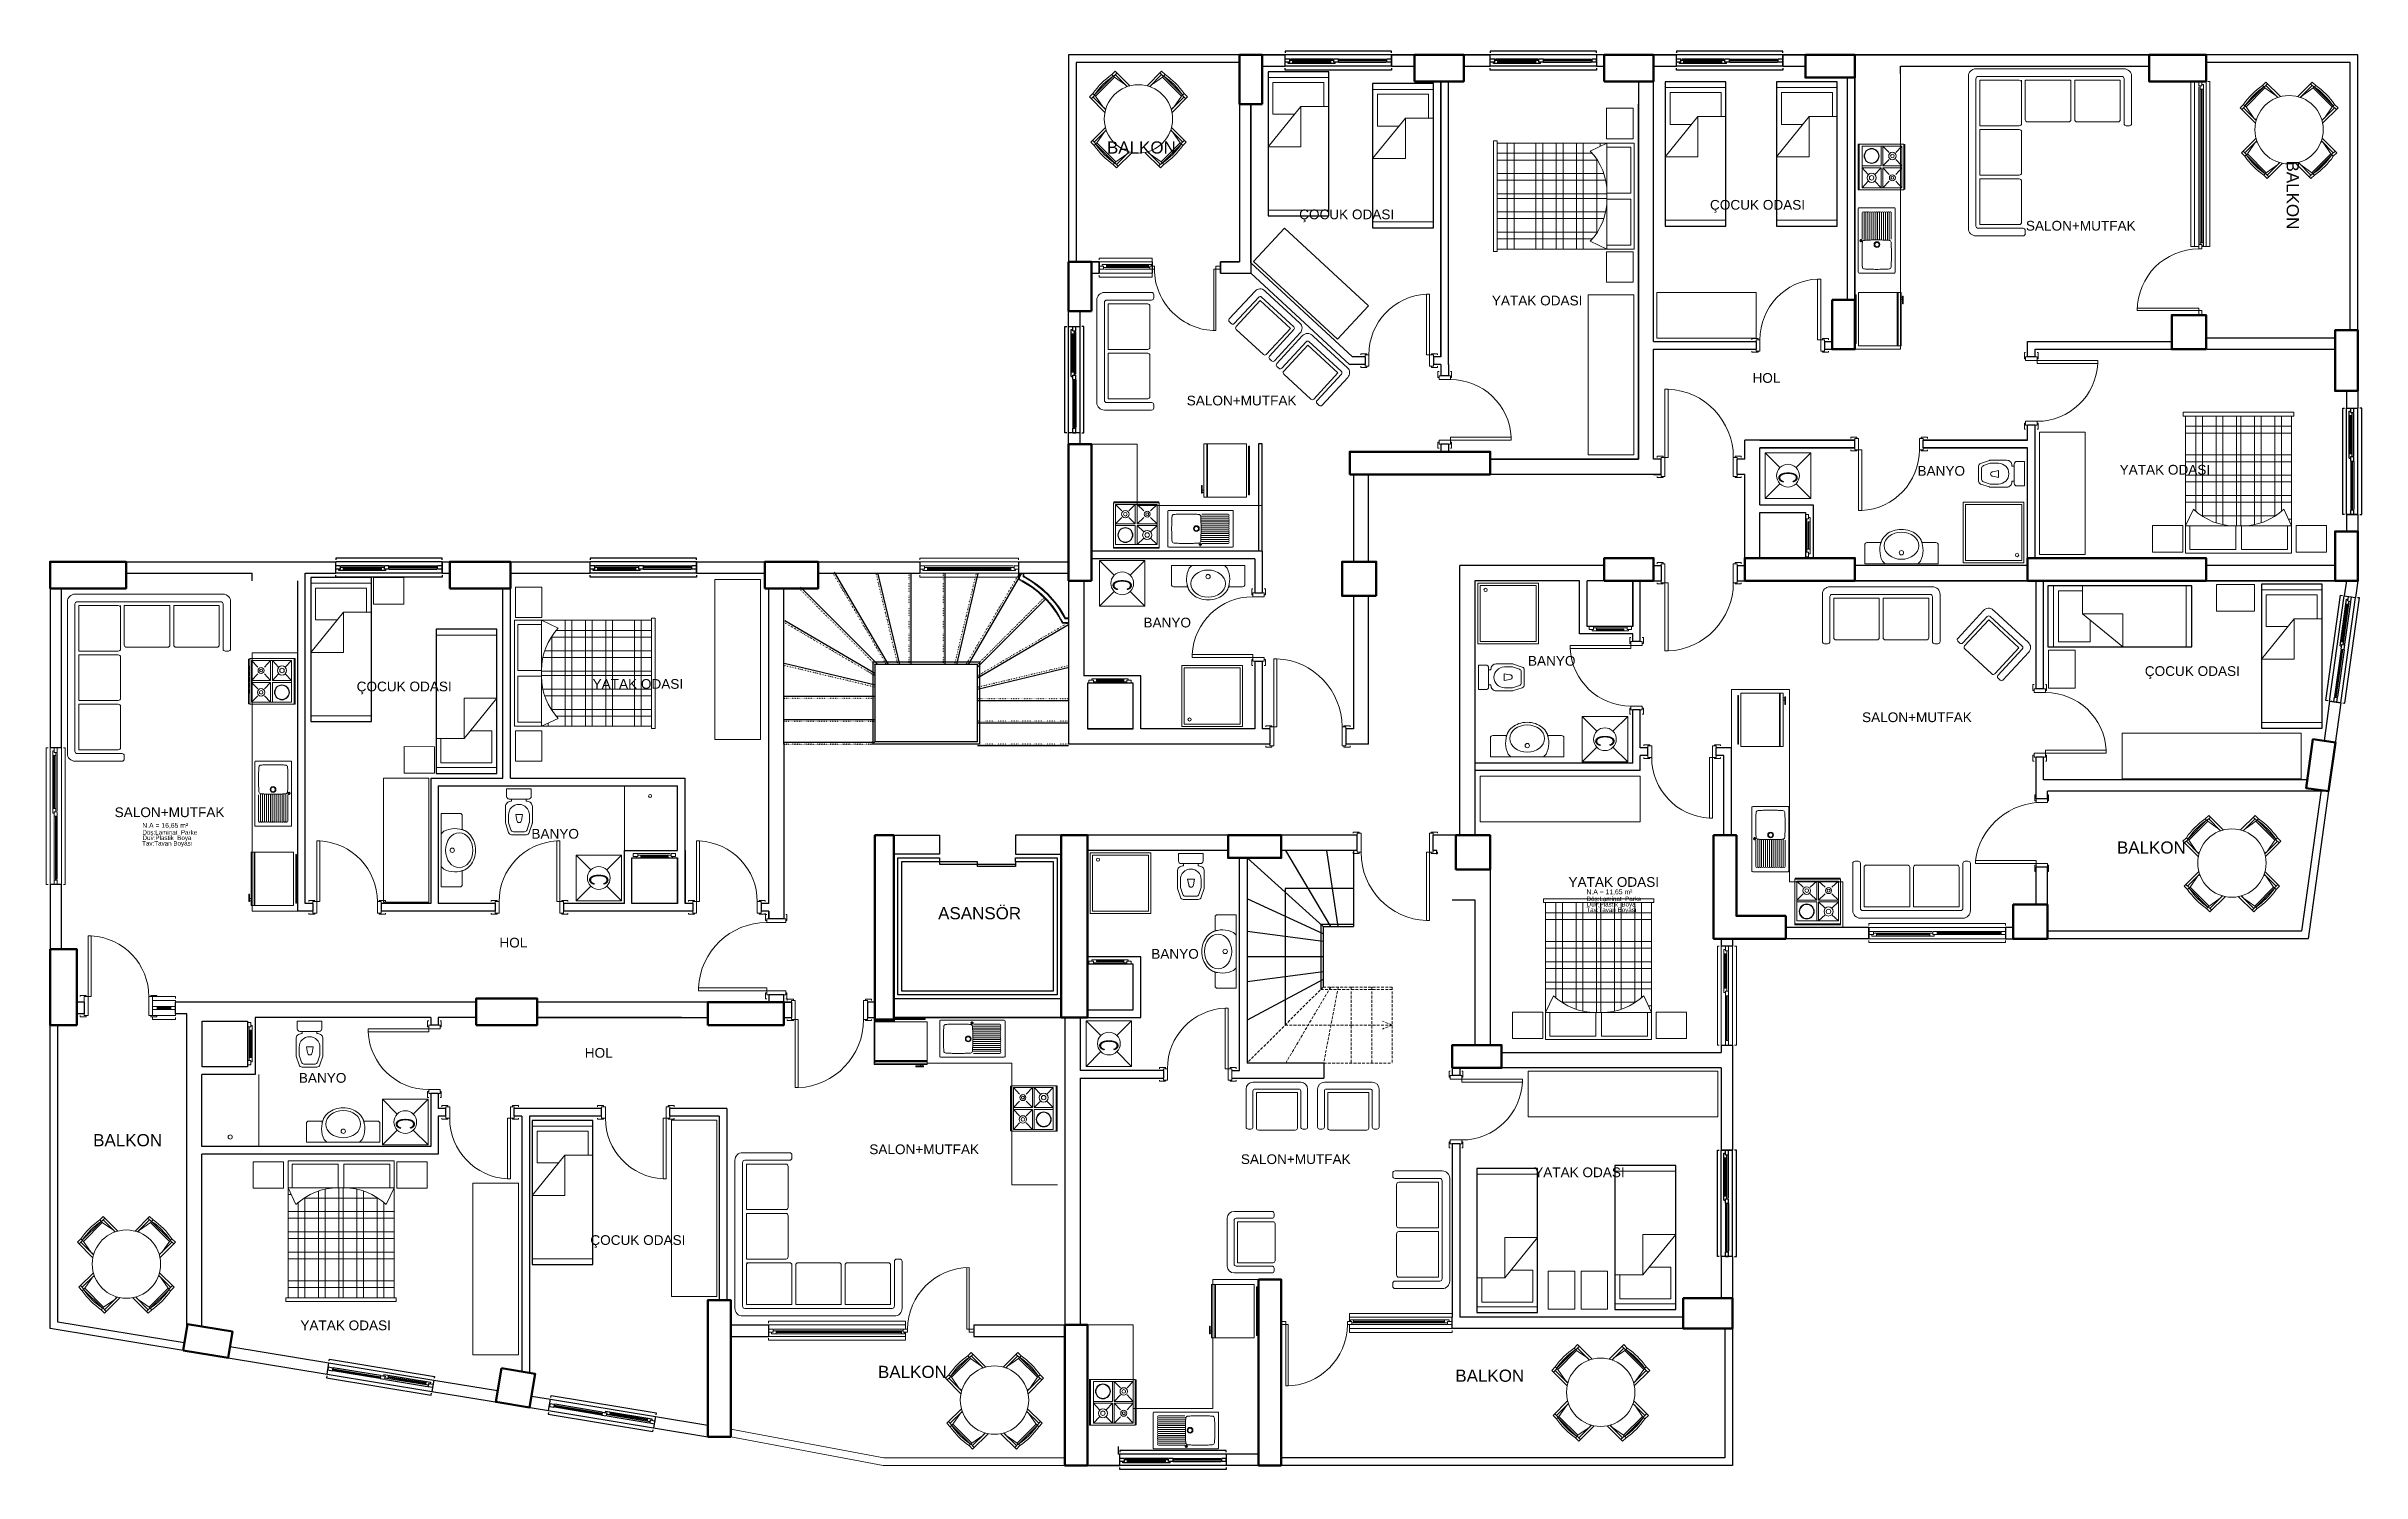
# Model space of a CAD drawing. Header units: millimetres. Extents: x 15854 to 18903, y 2124 to 4003.
import ezdxf

# ---------------------------------------------------------------- set-up
doc = ezdxf.new("R2010")
doc.units = ezdxf.units.MM
for name, pattern in [('BORDER', [1.75, 0.5, -0.25, 0.5, -0.25, 0, -0.25]), ('DOT2', [0.125, 0, -0.125]), ('HIDDEN', [0.375, 0.25, -0.125])]:
    doc.linetypes.add(name, pattern=pattern)
for name, color, linetype, lineweight in [('0-Gör-3__0_25_', 122, 'Continuous', 25), ('0-Gör-4__0_20_', 6, 'Continuous', 20), ('0_9', 5, 'Continuous', 9), ('duv', 142, 'Continuous', 30), ('I-WALL', 2, 'Continuous', 18), ('KOLON', 1, 'Continuous', 50), ('mahal', 1, 'Continuous', 20), ('PENCERE', 3, 'Continuous', 18), ('SIVA', 254, 'Continuous', 20), ('sıva', 6, 'DOT2', 20), ('TEFRIS', 6, 'Continuous', 15)]:
    doc.layers.add(name, color=color, linetype=linetype, lineweight=lineweight)
doc.layers.add('İÇ_ÖLÇÜ', color=7, linetype='Continuous')
doc.styles.add('TECHNICLIGHT', font='Arial')
doc.styles.add('text1', font='Arial')

msp = doc.modelspace()

# ---------------------------------------------------------------- texts
at = {"layer": 'mahal', "style": 'text1'}
for s, p in [('N.A = 16,65 m²', (15980.351238, 2973.632026)), ('N.A = 11,65 m²', (17881.998401, 2886.091002))]:
    msp.add_text(s, height=6.4, dxfattribs=at).set_placement(p)
at = {"layer": 'mahal', "attachment_point": 2, "style": 'text1'}
for s, insert, char_height, width in [('BALKON', (17295.888316, 3877.479773), 16, 128.226176), ('ÇOCUK ODASI', (17566.180135, 3787.790215), 12.8, 182.839949), ('ÇOCUK ODASI', (18107.199504, 3800.374737), 12.8, 182.839949), ('SALON+MUTFAK', (18532.788657, 3772.858588), 12.8, 182.839949), ('YATAK ODASI', (17816.97725, 3674.335185), 12.8, 182.839949), ('HOL', (18118.896118, 3572.385145), 12.8, 182.839949), ('SALON+MUTFAK', (17427.843825, 3542.648546), 12.8, 182.839949), ('BANYO', (18349.093457, 3450.034457), 12.8, 102.580941), ('YATAK ODASI', (18643.567352, 3451.536079), 12.8, 182.839949), ('BANYO', (17329.906398, 3250.271435), 12.8, 102.580941), ('BANYO', (17836.174927, 3199.898996), 12.8, 102.580941), ('ÇOCUK ODASI', (18679.720972, 3186.409491), 12.8, 182.839949), ('ÇOCUK ODASI', (16325.195426, 3166.142404), 12.8, 182.839949), ('YATAK ODASI', (16632.865521, 3169.489666), 12.8, 182.839949), ('SALON+MUTFAK', (18317.080928, 3125.639835), 12.8, 182.839949), ('SALON+MUTFAK', (16016.252666, 3000.509185), 12.8, 182.839949), ('Döş:Laminat  Parke', (16016.528013, 2970.518056), 5.880818, 93.890206), ('Duv:Plastik  Boya', (16012.851022, 2963.420963), 5.880818, 93.890206), ('BANYO', (16523.964538, 2972.150702), 12.8, 102.580941), ('Tav:Tavan Boyası', (16013.209674, 2956.205255), 5.880818, 93.890206), ('BALKON', (18625.789479, 2955.693968), 16, 128.226176), ('YATAK ODASI', (17917.899829, 2908.699988), 12.8, 182.839949), ('ASANSÖR', (17082.854665, 2869.153716), 16, 128.226176), ('Tav:Tavan Boyası', (17914.856838, 2868.664231), 5.880818, 93.890206), ('Döş:Laminat  Parke', (17918.175177, 2882.977032), 5.880818, 93.890206), ('Duv:Plastik  Boya', (17914.498186, 2875.879939), 5.880818, 93.890206), ('HOL', (16468.936488, 2828.857838), 12.8, 182.839949), ('BANYO', (17340.182687, 2814.030271), 12.8, 102.580941), ('HOL', (16581.337761, 2683.744141), 12.8, 182.839949), ('BANYO', (16217.752919, 2650.716204), 12.8, 102.580941), ('BALKON', (15960.976274, 2570.331511), 16, 128.226176), ('SALON+MUTFAK', (17009.903291, 2556.720052), 12.8, 242.839949), ('SALON+MUTFAK', (17499.126512, 2543.708022), 12.8, 182.839949), ('YATAK ODASI', (17872.692685, 2526.376851), 12.8, 276.820334), ('ÇOCUK ODASI', (16632.887347, 2437.171147), 12.8, 182.839949), ('YATAK ODASI', (16248.074496, 2324.91396), 12.8, 182.839949), ('BALKON', (16994.376402, 2265.184784), 16, 128.226176), ('BALKON', (17754.59847, 2260.175454), 16, 128.226176)]:
    msp.add_mtext(s, dxfattribs=dict(at, insert=insert, char_height=char_height, width=width))
at = {"layer": 'mahal', "insert": (18819.937013, 3807.0222), "char_height": 16, "width": 128.226176, "attachment_point": 2, "rotation": 270, "style": 'text1'}
msp.add_mtext('BALKON', dxfattribs=at)

# ---------------------------------------------------------------- blocks, each defined once
blk = doc.blocks.new('fgfdrt5')
at = {"layer": 'TEFRIS'}
for p, q in [((2337.626484, 14387.444895), (2207.626484, 14387.444895)), ((2207.626484, 14387.444895), (2207.626484, 14384.944895)), ((2337.626484, 14382.444895), (2207.626484, 14382.444895)), ((2207.626484, 14367.444895), (2207.626484, 14382.444895)), ((2213.626484, 14376.944895), (2207.626484, 14376.944895)), ((2207.626484, 14372.944895), (2207.626484, 14376.944895)), ((2213.626484, 14372.944895), (2207.626484, 14372.944895)), ((2337.626484, 14367.444895), (2207.626484, 14367.444895)), ((2207.626484, 14362.444895), (2207.626484, 14364.944895)), ((2337.626484, 14362.444895), (2207.626484, 14362.444895)), ((2211.626484, 14370.944895), (2211.626484, 14372.944895)), ((2333.626484, 14370.944895), (2211.626484, 14370.944895)), ((2213.626484, 14372.944895), (2213.626484, 14376.944895)), ((2331.626484, 14374.944895), (2213.626484, 14374.944895)), ((2330.626484, 14376.944895), (2214.626484, 14376.944895)), ((2217.626484, 14370.944895), (2217.626484, 14374.944895)), ((2327.626484, 14373.444895), (2217.626484, 14373.444895)), ((2327.626484, 14372.444895), (2217.626484, 14372.444895)), ((2327.626484, 14370.944895), (2327.626484, 14374.944895)), ((2337.626484, 14376.944895), (2331.626484, 14376.944895)), ((2331.626484, 14372.944895), (2331.626484, 14376.944895)), ((2337.626484, 14376.944895), (2331.626484, 14376.944895)), ((2331.626484, 14372.944895), (2331.626484, 14376.944895)), ((2337.626484, 14372.944895), (2331.626484, 14372.944895)), ((2337.626484, 14372.944895), (2331.626484, 14372.944895)), ((2333.626484, 14370.944895), (2333.626484, 14372.944895)), ((2337.626484, 14384.944895), (2337.626484, 14387.444895)), ((2337.626484, 14372.944895), (2337.626484, 14376.944895)), ((2337.626484, 14372.944895), (2337.626484, 14376.944895)), ((2337.626484, 14364.944895), (2337.626484, 14362.444895))]:
    blk.add_line(p, q, dxfattribs=at)
at = {"layer": 'TEFRIS', "flags": 128}
blk.add_lwpolyline([(2337.626484, 14382.444895), (2337.626484, 14367.444895)], dxfattribs=at)
blk = doc.blocks.new('yatak_80')
for p, q in [((98059.694548, -98473.047281), (98059.694548, -98393.047281)), ((98196.134804, -98393.047281), (98196.134804, -98429.917169)), ((98227.879892, -98399.557105), (98196.134804, -98399.557105)), ((98227.879892, -98466.662257), (98227.879892, -98399.557105)), ((98234.264916, -98393.047281), (98234.264916, -98473.047281)), ((98143.004692, -98429.917169), (98196.134804, -98429.917169)), ((98143.004692, -98473.047281), (98143.004692, -98429.917169)), ((98196.134804, -98429.917169), (98143.004692, -98473.047281)), ((98185.954772, -98438.181144), (98185.954772, -98466.662257)), ((98185.954772, -98466.662257), (98227.879892, -98466.662257))]:
    blk.add_line(p, q)
at = {"layer": 'İÇ_ÖLÇÜ', "ltscale": 5}
blk.add_line((98052.104532, -98393.047281), (98241.854932, -98393.047281), dxfattribs=at)
at = {"layer": 'İÇ_ÖLÇÜ', "ltscale": 5, "flags": 128}
blk.add_lwpolyline([(98052.104532, -98473.047281), (98052.104532, -98393.047281), (98241.854932, -98393.047281), (98241.854932, -98473.047281), (98052.104532, -98473.047281)], dxfattribs=at)
blk = doc.blocks.new('1')
at = {"layer": 'TEFRIS', "ltscale": 5, "flags": 128}
blk.add_lwpolyline([(17874.744206, 2389.744262), (17909.744206, 2389.744262), (17909.740674, 2339.744263), (17874.740674, 2339.744263), (17874.744206, 2389.744262)], dxfattribs=at)
at = {"layer": 'TEFRIS', "ltscale": 5, "xscale": -1, "rotation": 90}
blk.add_blockref('yatak_80', (-80473.589765, 100581.258628), dxfattribs=at)
blk = doc.blocks.new('2')
at = {"layer": 'TEFRIS', "ltscale": 5, "flags": 128}
blk.add_lwpolyline([(17831.4735, 2389.744262), (17866.4735, 2389.744262), (17866.469969, 2339.744263), (17831.469969, 2339.744263), (17831.4735, 2389.744262)], dxfattribs=at)
at = {"layer": 'TEFRIS', "ltscale": 5, "xscale": -1, "rotation": 90}
blk.add_blockref('yatak_80', (-80655.412523, 100577.069084), dxfattribs=at)
blk = doc.blocks.new('dsfsdg')
at = {"layer": 'TEFRIS'}
for p, q in [((527831.917515, 4537037.523728), (527651.627515, 4537037.523728)), ((527651.627515, 4537037.523728), (527651.627515, 4536897.963728)), ((527687.267515, 4537032.177728), (527656.082515, 4537032.177728)), ((527656.082515, 4537032.177728), (527656.082515, 4536971.589728)), ((527709.339324, 4537027.10563), (527687.267515, 4537037.523728)), ((527687.267515, 4537037.523728), (527687.267515, 4536897.963728)), ((527718.452515, 4537037.523728), (527718.452515, 4536897.963728)), ((527727.362515, 4537037.523728), (527727.362515, 4536897.963728)), ((527745.182515, 4536897.963728), (527745.182515, 4537037.523728)), ((527754.092515, 4536897.963728), (527754.092515, 4537037.523728)), ((527771.912515, 4536897.963728), (527771.912515, 4537037.523728)), ((527780.822515, 4536897.963728), (527780.822515, 4537037.523728)), ((527809.642515, 4536897.963728), (527809.642515, 4537037.523728)), ((527818.552515, 4536897.963728), (527818.552515, 4537037.523728)), ((527831.917515, 4536897.963728), (527831.917515, 4537037.523728)), ((527831.917515, 4537015.248728), (527699.991425, 4537015.248728)), ((527700.632515, 4537016.22697), (527700.632515, 4536919.260487)), ((527831.917515, 4537024.158728), (527706.144262, 4537024.158728)), ((527656.082515, 4536971.589728), (527687.267515, 4536971.589728)), ((527831.917515, 4536988.518728), (527688.988219, 4536988.518728)), ((527831.917515, 4536997.428728), (527691.417369, 4536997.428728)), ((527656.082515, 4536963.897728), (527687.267515, 4536963.897728)), ((527656.082515, 4536963.897728), (527656.082515, 4536903.309728)), ((527831.917515, 4536970.698728), (527687.267515, 4536970.698728)), ((527831.917515, 4536964.788728), (527687.267515, 4536964.788728)), ((527831.917515, 4536946.968728), (527688.988219, 4536946.968728)), ((527831.917515, 4536938.058728), (527691.417369, 4536938.058728)), ((527831.917515, 4536920.238728), (527699.991425, 4536920.238728)), ((527831.917515, 4536911.328728), (527706.144262, 4536911.328728)), ((527831.917515, 4536897.963728), (527651.627515, 4536897.963728)), ((527687.267515, 4536903.309728), (527656.082515, 4536903.309728)), ((527709.339324, 4536908.381827), (527687.267515, 4536897.963728)), ((527696.177515, 4536902.169331), (527696.177515, 4536897.963728))]:
    blk.add_line(p, q, dxfattribs=at)
at = {"layer": 'TEFRIS', "flags": 128}
blk.add_lwpolyline([(527831.917515, 4537037.523728), (527831.917515, 4537040.523728), (527836.917515, 4537040.523728), (527836.917515, 4536897.963728), (527836.917515, 4536894.963728), (527831.917515, 4536894.963728), (527831.917515, 4536897.963728)], dxfattribs=at)
at = {"layer": 'TEFRIS'}
for centre, start, end in [((527766.993466, 4536972.038142), 136.314552, 180.322253), ((527766.993466, 4536963.449315), 179.677747, 223.685448)]:
    blk.add_arc(centre, 79.727212, start, end, dxfattribs=at)
blk = doc.blocks.new('3')
at = {"layer": 'TEFRIS', "ltscale": 5, "elevation": 64.900577, "flags": 128}
for points in [[(17824.484473, 2696.031276), (17824.484473, 2731.031276), (17784.484473, 2731.031276), (17784.484473, 2696.031276), (17824.484473, 2696.031276)], [(18013.566145, 2696.031276), (18013.566145, 2731.031276), (17973.566145, 2731.031276), (17973.566145, 2696.031276), (18013.566145, 2696.031276)]]:
    blk.add_lwpolyline(points, dxfattribs=at)
at = {"layer": 'TEFRIS', "ltscale": 5, "rotation": 90}
blk.add_blockref('dsfsdg', (4554865.706201, -524956.786372), dxfattribs=at)
blk = doc.blocks.new('4')
at = {"layer": 'TEFRIS', "ltscale": 5, "flags": 128}
blk.add_lwpolyline([(18490.377846, 3207.642238), (18525.377846, 3207.642238), (18525.374315, 3157.642239), (18490.374315, 3157.642239), (18490.377846, 3207.642238)], dxfattribs=at)
at = {"layer": 'TEFRIS', "ltscale": 5, "xscale": -1}
blk.add_blockref('yatak_80', (116731.184006, 101685.144324), dxfattribs=at)
blk = doc.blocks.new('5')
at = {"layer": 'TEFRIS', "ltscale": 5, "flags": 128}
blk.add_lwpolyline([(18711.68018, 3259.107139), (18711.68018, 3294.107139), (18761.680179, 3294.103608), (18761.680179, 3259.103608), (18711.68018, 3259.107139)], dxfattribs=at)
at = {"layer": 'TEFRIS', "ltscale": 5, "xscale": -1, "rotation": 270}
blk.add_blockref('yatak_80', (117243.665026, -94947.44961), dxfattribs=at)
blk = doc.blocks.new('6')
at = {"layer": 'TEFRIS', "ltscale": 5, "flags": 128}
for points in [[(18667.151557, 3336.665642), (18667.151557, 3371.665642), (18627.151557, 3371.665642), (18627.151557, 3336.665642), (18667.151557, 3336.665642)], [(18856.23323, 3336.665642), (18856.23323, 3371.665642), (18816.23323, 3371.665642), (18816.23323, 3336.665642), (18856.23323, 3336.665642)]]:
    blk.add_lwpolyline(points, dxfattribs=at)
at = {"layer": 'TEFRIS', "ltscale": 5, "rotation": 90}
blk.add_blockref('dsfsdg', (4555708.373286, -524316.152006), dxfattribs=at)
blk = doc.blocks.new('7')
at = {"layer": 'TEFRIS', "ltscale": 5, "elevation": 64.900577, "flags": 128}
for points in [[(17943.407705, 3921.080472), (17908.407705, 3921.080472), (17908.407705, 3881.080472), (17943.407705, 3881.080472), (17943.407705, 3921.080472)], [(17943.407705, 3731.9988), (17908.407705, 3731.9988), (17908.407705, 3691.9988), (17943.407705, 3691.9988), (17943.407705, 3731.9988)]]:
    blk.add_lwpolyline(points, dxfattribs=at)
at = {"layer": 'TEFRIS', "ltscale": 5, "rotation": 180}
blk.add_blockref('dsfsdg', (545596.225353, 4540773.220528), dxfattribs=at)
blk = doc.blocks.new('8')
at = {"layer": 'TEFRIS', "ltscale": 5, "flags": 128}
blk.add_lwpolyline([(16324.741847, 3303.167538), (16324.741847, 3268.167538), (16284.741847, 3268.17107), (16284.741847, 3303.17107), (16324.741847, 3303.167538)], dxfattribs=at)
at = {"layer": 'TEFRIS', "ltscale": 5, "xscale": -1, "rotation": 270}
blk.add_blockref('yatak_80', (114675.201581, -94938.552862), dxfattribs=at)
blk = doc.blocks.new('9')
at = {"layer": 'TEFRIS', "ltscale": 5, "flags": 128}
blk.add_lwpolyline([(16364.967066, 3080.486521), (16364.967066, 3045.486521), (16324.967066, 3045.490053), (16324.967066, 3080.490053), (16364.967066, 3080.486521)], dxfattribs=at)
at = {"layer": 'TEFRIS', "ltscale": 5, "xscale": -1, "rotation": 90}
blk.add_blockref('yatak_80', (-82025.974764, 101287.197321), dxfattribs=at)
blk = doc.blocks.new('10')
at = {"layer": 'TEFRIS', "ltscale": 5, "elevation": 64.900577, "flags": 128}
for points in [[(16126.429348, 2533.976052), (16126.429348, 2498.976052), (16166.429348, 2498.976052), (16166.429348, 2533.976052), (16126.429348, 2533.976052)], [(16315.511021, 2533.976052), (16315.511021, 2498.976052), (16355.511021, 2498.976052), (16355.511021, 2533.976052), (16315.511021, 2533.976052)]]:
    blk.add_lwpolyline(points, dxfattribs=at)
at = {"layer": 'TEFRIS', "ltscale": 5, "rotation": 270}
blk.add_blockref('dsfsdg', (-4520725.710708, 530186.7937), dxfattribs=at)
blk = doc.blocks.new('11')
at = {"layer": 'TEFRIS', "ltscale": 5, "elevation": 64.900577, "flags": 128}
for points in [[(16471.575611, 3250.570391), (16506.575611, 3250.570391), (16506.575611, 3290.570391), (16471.575611, 3290.570391), (16471.575611, 3250.570391)], [(16471.575611, 3061.488719), (16506.575611, 3061.488719), (16506.575611, 3101.488719), (16471.575611, 3101.488719), (16471.575611, 3061.488719)]]:
    blk.add_lwpolyline(points, dxfattribs=at)
at = {"layer": 'TEFRIS', "ltscale": 5}
blk.add_blockref('dsfsdg', (-511181.242036, -4533790.651338), dxfattribs=at)
blk = doc.blocks.new('camasır_mak_')
at = {"layer": 'TEFRIS', "color": 1}
for p, q in [((-0.3, 0.45), (0.3, 0.45)), ((-0.3, -0.15), (-0.3, 0.45)), ((0.3, 0.45), (0.3, -0.15)), ((0.3, -0.15), (-0.3, -0.15))]:
    blk.add_line(p, q, dxfattribs=at)
at = {"layer": 'TEFRIS', "color": 2}
for p, q in [((-0.106066, 0.256066), (-0.3, 0.45)), ((0.106066, 0.256066), (0.3, 0.45)), ((-0.3, -0.15), (-0.106066, 0.043934)), ((0.3, -0.15), (0.106066, 0.043934))]:
    blk.add_line(p, q, dxfattribs=at)
blk.add_ellipse((0, 0.15), major_axis=(-0.106066, 0.106066), ratio=1, dxfattribs=at)
at = {"layer": 'TEFRIS', "color": 7, "style": 'TECHNICLIGHT', "text_generation_flag": 4, "width": 0.6}
blk.add_text('C', height=0.25, dxfattribs=at).set_placement((-0.053571, 0.275))
blk = doc.blocks.new('gcfgftrt')
at = {"layer": 'TEFRIS', "ltscale": 5, "flags": 128}
blk.add_lwpolyline([(131161.392274, -142260.580839), (131161.392274, -142180.580839), (131241.392274, -142180.580839), (131241.392274, -142260.580839), (131161.392274, -142260.580839)], dxfattribs=at)
blk.add_lwpolyline([(131164.392274, -142257.580839), (131164.392274, -142183.580839), (131238.392274, -142183.580839), (131238.392274, -142257.580839)], close=True, dxfattribs=at)
at = {"layer": 'TEFRIS', "ltscale": 5}
blk.add_circle((131170.422604, -142250.30555), 2.129343, dxfattribs=at)
blk = doc.blocks.new('dgdg')
at = {"layer": 'TEFRIS'}
for p, q in [((447749.535016, 4598809.071683), (447749.535016, 4598876.571683)), ((447759.535016, 4598886.571683), (447821.535016, 4598886.571683)), ((447759.535016, 4598684.571683), (447759.535016, 4598873.571683)), ((447762.535016, 4598876.571683), (447821.535016, 4598876.571683)), ((447764.535016, 4598811.571683), (447764.535016, 4598871.571683)), ((447764.535016, 4598871.571683), (447816.535016, 4598871.571683)), ((447819.535016, 4598814.571683), (447819.535016, 4598868.571683)), ((447824.535016, 4598879.571683), (447824.535016, 4598883.571683)), ((447749.535016, 4598809.071683), (447749.535016, 4598741.571683)), ((447764.535016, 4598811.571683), (447816.535016, 4598811.571683)), ((447764.535016, 4598806.571683), (447816.535016, 4598806.571683)), ((447764.535016, 4598806.571683), (447764.535016, 4598746.571683)), ((447819.535016, 4598803.571683), (447819.535016, 4598749.571683)), ((447749.535016, 4598681.571683), (447749.535016, 4598743.571683)), ((447764.535016, 4598746.571683), (447816.535016, 4598746.571683)), ((447764.535016, 4598741.571683), (447816.535016, 4598741.571683)), ((447821.535016, 4598741.571683), (447767.535016, 4598741.571683)), ((447859.535016, 4598741.571683), (447832.535016, 4598741.571683)), ((447859.535016, 4598741.571683), (447886.535016, 4598741.571683)), ((447897.535016, 4598741.571683), (447951.535016, 4598741.571683)), ((447959.535016, 4598684.571683), (447959.535016, 4598743.571683)), ((447962.535016, 4598746.571683), (447966.535016, 4598746.571683)), ((447969.535016, 4598681.571683), (447969.535016, 4598743.571683)), ((447764.535016, 4598686.571683), (447764.535016, 4598738.571683)), ((447824.535016, 4598686.571683), (447824.535016, 4598738.571683)), ((447829.535016, 4598686.571683), (447829.535016, 4598738.571683)), ((447889.535016, 4598686.571683), (447889.535016, 4598738.571683)), ((447894.535016, 4598686.571683), (447894.535016, 4598738.571683)), ((447954.535016, 4598686.571683), (447954.535016, 4598738.571683)), ((447859.535016, 4598681.571683), (447762.535016, 4598681.571683)), ((447824.535016, 4598686.571683), (447764.535016, 4598686.571683)), ((447859.535016, 4598686.571683), (447829.535016, 4598686.571683)), ((447859.535016, 4598686.571683), (447889.535016, 4598686.571683)), ((447859.535016, 4598681.571683), (447956.535016, 4598681.571683)), ((447894.535016, 4598686.571683), (447954.535016, 4598686.571683)), ((447859.535016, 4598671.571683), (447759.535016, 4598671.571683)), ((447859.535016, 4598671.571683), (447959.535016, 4598671.571683))]:
    blk.add_line(p, q, dxfattribs=at)
for centre, radius, start, end in [((447759.535016, 4598876.571683), 10, 90, 180), ((447762.535016, 4598873.571683), 3, 90, 180), ((447816.535016, 4598868.571683), 3, 0, 90), ((447821.535016, 4598883.571683), 3, 0, 90), ((447821.535016, 4598879.571683), 3, 270, 0), ((447816.535016, 4598814.571683), 3, 270, 0), ((447816.535016, 4598803.571683), 3, 0, 90), ((447767.535016, 4598738.571683), 3, 90, 180), ((447816.535016, 4598749.571683), 3, 270, 0), ((447821.535016, 4598738.571683), 3, 0, 90), ((447832.535016, 4598738.571683), 3, 90, 180), ((447886.535016, 4598738.571683), 3, 0, 90), ((447897.535016, 4598738.571683), 3, 90, 180), ((447951.535016, 4598738.571683), 3, 0, 90), ((447962.535016, 4598743.571683), 3, 90, 180), ((447966.535016, 4598743.571683), 3, 0, 90), ((447759.535016, 4598681.571683), 10, 180, 270), ((447762.535016, 4598684.571683), 3, 180, 270), ((447956.535016, 4598684.571683), 3, 270, 0), ((447959.535016, 4598681.571683), 10, 270, 0)]:
    blk.add_arc(centre, radius, start, end, dxfattribs=at)
blk = doc.blocks.new('dfgdgd')
at = {"layer": 'TEFRIS'}
for p, q in [((563908.731157, 4529879.357794), (563908.731157, 4529852.211308)), ((563915.131157, 4529879.357794), (563908.731157, 4529879.357794)), ((563915.131157, 4529876.18345), (563908.731157, 4529876.18345)), ((563911.931157, 4529876.158331), (563911.931157, 4529853.921014)), ((563915.131157, 4529874.701586), (563911.931157, 4529857.101586)), ((563915.131157, 4529874.701586), (563915.131157, 4529879.357794)), ((563950.331157, 4529876.739124), (563915.131157, 4529876.739124)), ((563950.331157, 4529874.701586), (563915.131157, 4529874.701586)), ((563950.331157, 4529879.357794), (563956.731157, 4529879.357794)), ((563950.331157, 4529874.701586), (563950.331157, 4529879.357794)), ((563950.331157, 4529876.18345), (563956.731157, 4529876.18345)), ((563950.331157, 4529874.701586), (563953.531157, 4529857.101586)), ((563953.531157, 4529876.158331), (563953.531157, 4529852.657373)), ((563956.731157, 4529879.357794), (563956.731157, 4529850.682648)), ((563865.570143, 4529836.196781), (563892.71663, 4529836.196781)), ((563865.570143, 4529829.796781), (563865.570143, 4529836.196781)), ((563870.226351, 4529829.796781), (563865.570143, 4529829.796781)), ((563868.188813, 4529794.596781), (563868.188813, 4529829.796781)), ((563868.744487, 4529829.796781), (563868.744487, 4529836.196781)), ((563868.769607, 4529832.996781), (563891.006924, 4529832.996781)), ((563870.226351, 4529829.796781), (563887.826351, 4529832.996781)), ((563870.226351, 4529794.596781), (563870.226351, 4529829.796781)), ((563997.469322, 4529836.196781), (563970.322836, 4529836.196781)), ((563994.269859, 4529832.996781), (563972.032542, 4529832.996781)), ((563992.813114, 4529829.796781), (563975.213114, 4529832.996781)), ((563992.813114, 4529794.596781), (563992.813114, 4529829.796781)), ((563992.813114, 4529829.796781), (563997.469322, 4529829.796781)), ((563994.294978, 4529829.796781), (563994.294978, 4529836.196781)), ((563994.850652, 4529794.596781), (563994.850652, 4529829.796781)), ((563997.469322, 4529829.796781), (563997.469322, 4529836.196781)), ((563865.570143, 4529794.596781), (563865.570143, 4529788.196781)), ((563870.226351, 4529794.596781), (563865.570143, 4529794.596781)), ((563865.570143, 4529788.196781), (563894.24529, 4529788.196781)), ((563868.744487, 4529794.596781), (563868.744487, 4529788.196781)), ((563868.769607, 4529791.396781), (563892.270564, 4529791.396781)), ((563870.226351, 4529794.596781), (563887.826351, 4529791.396781)), ((563956.731157, 4529747.458615), (563956.731157, 4529776.133762)), ((563997.469322, 4529788.196781), (563968.794176, 4529788.196781)), ((563994.269859, 4529791.396781), (563970.768901, 4529791.396781)), ((563992.813114, 4529794.596781), (563975.213114, 4529791.396781)), ((563992.813114, 4529794.596781), (563997.469322, 4529794.596781)), ((563994.294978, 4529794.596781), (563994.294978, 4529788.196781)), ((563997.469322, 4529794.596781), (563997.469322, 4529788.196781)), ((563908.731157, 4529747.458615), (563908.731157, 4529774.605102)), ((563915.131157, 4529750.632959), (563908.731157, 4529750.632959)), ((563915.131157, 4529747.458615), (563908.731157, 4529747.458615)), ((563911.931157, 4529750.658079), (563911.931157, 4529772.895396)), ((563915.131157, 4529752.114823), (563911.931157, 4529769.714823)), ((563950.331157, 4529752.114823), (563915.131157, 4529752.114823)), ((563915.131157, 4529752.114823), (563915.131157, 4529747.458615)), ((563950.331157, 4529750.077285), (563915.131157, 4529750.077285)), ((563950.331157, 4529752.114823), (563953.531157, 4529769.714823)), ((563950.331157, 4529752.114823), (563950.331157, 4529747.458615)), ((563950.331157, 4529750.632959), (563956.731157, 4529750.632959)), ((563950.331157, 4529747.458615), (563956.731157, 4529747.458615)), ((563953.531157, 4529750.658079), (563953.531157, 4529774.159036))]:
    blk.add_line(p, q, dxfattribs=at)
blk.add_circle((563931.519733, 4529813.408205), 45, dxfattribs=at)
for centre, radius, start, end in [((563932.731157, 4529783.405833), 97.552749, 79.606054, 100.393946), ((563932.731157, 4529783.228239), 95.152749, 79.340864, 100.659136), ((563932.731157, 4529860.592495), 21.090909, 189.527283, 197.512653), ((563932.731157, 4529860.592495), 21.090909, 339.545935, 350.472717), ((563961.522105, 4529812.196781), 97.552749, 169.606054, 190.393946), ((563961.699699, 4529812.196781), 95.152749, 169.340864, 190.659136), ((563884.335442, 4529812.196781), 21.090909, 72.487347, 80.472717), ((563978.704024, 4529812.196781), 21.090909, 99.527283, 107.512653), ((563901.339767, 4529812.196781), 95.152749, 349.340864, 10.659136), ((563901.517361, 4529812.196781), 97.552749, 349.606054, 10.393946), ((563884.335442, 4529812.196781), 21.090909, 279.527283, 290.454065), ((563978.704024, 4529812.196781), 21.090909, 249.545935, 260.472717), ((563932.731157, 4529766.223914), 21.090909, 162.487347, 170.472717), ((563932.731157, 4529843.410577), 97.552749, 259.606054, 280.393946), ((563932.731157, 4529843.588171), 95.152749, 259.340864, 280.659136), ((563932.731157, 4529766.223914), 21.090909, 9.527283, 20.454065)]:
    blk.add_arc(centre, radius, start, end, dxfattribs=at)
blk = doc.blocks.new('Firin')
at = {"layer": 'TEFRIS'}
for p, q in [((0, -0.012687), (0.6, -0.012687)), ((0.2875, -0.300568), (0.025, -0.300568)), ((0.2875, -0.05), (0.2875, -0.300568)), ((0.398274, -0.131875), (0.3125, -0.05)), ((0.398274, -0.218693), (0.3125, -0.300568)), ((0.575, -0.05), (0.489226, -0.131875)), ((0.575, -0.300568), (0.489226, -0.218693)), ((0.025, -0.324432), (0.110774, -0.406307)), ((0.025, -0.575), (0.110774, -0.493125)), ((0.201726, -0.406307), (0.2875, -0.324432)), ((0.201726, -0.493125), (0.2875, -0.575)), ((0.398274, -0.406307), (0.3125, -0.324432)), ((0.398274, -0.493125), (0.3125, -0.575)), ((0.575, -0.324432), (0.489226, -0.406307)), ((0.575, -0.575), (0.489226, -0.493125))]:
    blk.add_line(p, q, dxfattribs=at)
at = {"layer": 'TEFRIS', "flags": 128}
for points in [[(0, 0), (0.6, 0), (0.6, -0.6), (0, -0.6)], [(0.025, -0.575), (0.575, -0.575), (0.575, -0.05), (0.025, -0.05)]]:
    blk.add_lwpolyline(points, close=True, dxfattribs=at)
for points in [[(0.3125, -0.05), (0.3125, -0.300568), (0.575, -0.300568)], [(0.005, -0.6), (0.005, -0.614), (0.595, -0.614), (0.595, -0.6)], [(0.2875, -0.575), (0.2875, -0.324432), (0.025, -0.324432)], [(0.15, -0.6), (0.15, -0.6125), (0.2, -0.6125), (0.2, -0.6)], [(0.225, -0.6), (0.225, -0.6125), (0.275, -0.6125), (0.275, -0.6)], [(0.3, -0.6), (0.3, -0.6125), (0.35, -0.6125), (0.35, -0.6)], [(0.3125, -0.575), (0.3125, -0.324432), (0.575, -0.324432)], [(0.375, -0.6), (0.375, -0.6125), (0.425, -0.6125), (0.425, -0.6)], [(0.45, -0.6), (0.45, -0.6125), (0.5, -0.6125), (0.5, -0.6)]]:
    blk.add_lwpolyline(points, dxfattribs=at)
at = {"layer": 'TEFRIS'}
for centre, radius in [((0.15625, -0.175284), 0.098575), ((0.15625, -0.175284), 0.093575), ((0.44375, -0.175284), 0.05975), ((0.44375, -0.175284), 0.029375), ((0.15625, -0.449716), 0.049177), ((0.15625, -0.449716), 0.024177), ((0.44375, -0.449716), 0.039833), ((0.44375, -0.449716), 0.019583)]:
    blk.add_circle(centre, radius, dxfattribs=at)
blk = doc.blocks.new('bzd_7060')
at = {"layer": 'TEFRIS'}
for p, q in [((-59, 67), (-60, 67)), ((-60, 67), (-60, 3)), ((-59, 3), (-59, 67)), ((-56, 0), (-56, 70)), ((-56, 70), (0, 70)), ((-5, 0), (-5, 70)), ((-4, 70), (-4, 0)), ((0, 70), (0, 0)), ((0, 64), (2, 64)), ((0, 61), (2, 61)), ((3, 65), (2, 65)), ((2, 65), (2, 55)), ((3, 55), (3, 65)), ((2, 55), (3, 55)), ((-60, 3), (-59, 3)), ((0, 0), (-56, 0))]:
    blk.add_line(p, q, dxfattribs=at)
blk = doc.blocks.new('fgdgdtret')
at = {"layer": 'TEFRIS'}
for p, q in [((132182.803035, -141480.394287), (132180.303035, -141480.394287)), ((132180.303035, -141480.394287), (132180.303035, -141660.394287)), ((132185.303035, -141480.394287), (132185.303035, -141660.394287)), ((132190.803035, -141480.394287), (132190.803035, -141486.394287)), ((132194.803035, -141480.394287), (132190.803035, -141480.394287)), ((132194.803035, -141486.394287), (132190.803035, -141486.394287)), ((132190.803035, -141570.144471), (132190.803035, -141487.344283)), ((132192.303035, -141486.394287), (132192.303035, -141570.394287)), ((132193.303035, -141486.394287), (132193.303035, -141570.394287)), ((132194.803035, -141480.394287), (132194.803035, -141486.394287)), ((132194.803035, -141570.144471), (132194.803035, -141487.227087)), ((132200.303035, -141480.394287), (132200.303035, -141660.394287)), ((132202.803035, -141480.394287), (132205.303035, -141480.394287)), ((132205.303035, -141480.394287), (132205.303035, -141660.394287)), ((132190.803035, -141570.394287), (132190.803035, -141576.394287)), ((132194.803035, -141570.394287), (132190.803035, -141570.394287)), ((132194.803035, -141576.394287), (132190.803035, -141576.394287)), ((132190.803035, -141577.394287), (132190.803035, -141653.394287)), ((132192.803035, -141576.394287), (132192.803035, -141654.394287)), ((132196.803035, -141580.394287), (132192.803035, -141580.394287)), ((132194.303035, -141580.394287), (132194.303035, -141650.394287)), ((132194.803035, -141570.394287), (132194.803035, -141576.394287)), ((132196.803035, -141574.394287), (132194.803035, -141574.394287)), ((132195.303035, -141580.394287), (132195.303035, -141650.394287)), ((132196.803035, -141574.394287), (132196.803035, -141656.394287)), ((132180.303035, -141660.394287), (132182.803035, -141660.394287)), ((132200.303035, -141660.394287), (132185.303035, -141660.394287)), ((132190.803035, -141654.394287), (132190.803035, -141660.394287)), ((132194.803035, -141654.394287), (132190.803035, -141654.394287)), ((132194.803035, -141660.394287), (132190.803035, -141660.394287)), ((132196.803035, -141650.394287), (132192.803035, -141650.394287)), ((132194.803035, -141654.394287), (132194.803035, -141660.394287)), ((132196.803035, -141656.394287), (132194.803035, -141656.394287)), ((132205.303035, -141660.394287), (132202.803035, -141660.394287))]:
    blk.add_line(p, q, dxfattribs=at)
at = {"layer": 'TEFRIS', "flags": 128}
blk.add_lwpolyline([(132185.303035, -141480.394287), (132200.303035, -141480.394287)], dxfattribs=at)
blk = doc.blocks.new('fdfgdfg')
at = {"layer": 'TEFRIS'}
for p, q in [((132352.296547, -141165.135829), (132350.796547, -141165.135829)), ((132350.796547, -141165.135829), (132350.796547, -141173.135829)), ((132350.796547, -141173.135829), (132352.296547, -141173.135829)), ((132367.296547, -141165.135829), (132368.796547, -141165.135829)), ((132368.796547, -141173.135829), (132367.296547, -141173.135829)), ((132368.796547, -141165.135829), (132368.796547, -141173.135829)), ((132352.296547, -141251.635829), (132272.396609, -141251.635829)), ((132272.396609, -141255.635829), (132272.396609, -141251.635829)), ((132352.296547, -141255.635829), (132272.396609, -141255.635829)), ((132352.296547, -141258.135829), (132350.796547, -141258.135829)), ((132350.796547, -141258.135829), (132350.796547, -141266.135829)), ((132350.796547, -141266.135829), (132352.296547, -141266.135829)), ((132352.296547, -141255.635829), (132352.296547, -141251.635829)), ((132367.296547, -141258.135829), (132368.796547, -141258.135829)), ((132368.796547, -141266.135829), (132367.296547, -141266.135829)), ((132368.796547, -141258.135829), (132368.796547, -141266.135829))]:
    blk.add_line(p, q, dxfattribs=at)
at = {"layer": 'TEFRIS', "flags": 128}
for points in [[(132367.296547, -141175.635829), (132352.296547, -141175.635829), (132352.296547, -141170.635829), (132367.296547, -141170.635829), (132367.296547, -141175.635829)], [(132367.296547, -141260.635829), (132352.296547, -141260.635829), (132352.296547, -141255.635829), (132367.296547, -141255.635829), (132367.296547, -141260.635829)]]:
    blk.add_lwpolyline(points, dxfattribs=at)
at = {"layer": 'TEFRIS'}
blk.add_arc((132360.564267, -141264.28522), 89.034094, 95.328172, 172.000175, dxfattribs=at)
blk = doc.blocks.new('FSAFDSF')
at = {"layer": 'sıva', "linetype": 'ByBlock', "lineweight": 25, "ltscale": 5}
for p, q in [((548829.850834, 4507159.565939), (548689.850834, 4507159.565939)), ((548689.850834, 4507159.565939), (548689.850834, 4507157.065939)), ((548829.850834, 4507154.565939), (548689.850834, 4507154.565939)), ((548689.850834, 4507139.565939), (548689.850834, 4507154.565939)), ((548829.850834, 4507157.065939), (548829.850834, 4507159.565939)), ((548695.850834, 4507149.065939), (548689.850834, 4507149.065939)), ((548689.850834, 4507145.065939), (548689.850834, 4507149.065939)), ((548695.850834, 4507145.065939), (548689.850834, 4507145.065939)), ((548829.850834, 4507139.565939), (548689.850834, 4507139.565939)), ((548689.850834, 4507134.565939), (548689.850834, 4507137.065939)), ((548829.850834, 4507134.565939), (548689.850834, 4507134.565939)), ((548693.850834, 4507143.065939), (548693.850834, 4507145.065939)), ((548755.850834, 4507143.065939), (548693.850834, 4507143.065939)), ((548695.850834, 4507145.065939), (548695.850834, 4507149.065939)), ((548753.850834, 4507147.065939), (548695.850834, 4507147.065939)), ((548752.850834, 4507149.065939), (548696.850834, 4507149.065939)), ((548699.850834, 4507143.065939), (548699.850834, 4507147.065939)), ((548749.850834, 4507145.565939), (548699.850834, 4507145.565939)), ((548749.850834, 4507144.565939), (548699.850834, 4507144.565939)), ((548749.850834, 4507143.065939), (548749.850834, 4507147.065939)), ((548759.850834, 4507149.065939), (548753.850834, 4507149.065939)), ((548753.850834, 4507145.065939), (548753.850834, 4507149.065939)), ((548759.850834, 4507145.065939), (548753.850834, 4507145.065939)), ((548755.850834, 4507143.065939), (548755.850834, 4507145.065939)), ((548759.850834, 4507145.065939), (548759.850834, 4507149.065939)), ((548823.850834, 4507147.565939), (548759.850834, 4507147.565939)), ((548823.850834, 4507146.565939), (548759.850834, 4507146.565939)), ((548760.100651, 4507149.065939), (548822.900839, 4507149.065939)), ((548760.100651, 4507145.065939), (548823.018035, 4507145.065939)), ((548829.850834, 4507149.065939), (548823.850834, 4507149.065939)), ((548823.850834, 4507145.065939), (548823.850834, 4507149.065939)), ((548829.850834, 4507145.065939), (548823.850834, 4507145.065939)), ((548829.850834, 4507145.065939), (548829.850834, 4507149.065939)), ((548829.850834, 4507137.065939), (548829.850834, 4507134.565939))]:
    blk.add_line(p, q, dxfattribs=at)
at = {"layer": 'sıva', "linetype": 'ByBlock', "lineweight": 25, "ltscale": 5, "flags": 128}
blk.add_lwpolyline([(548829.850834, 4507154.565939), (548829.850834, 4507139.565939)], dxfattribs=at)
blk = doc.blocks.new('kapı_10')
at = {"layer": '0-Gör-4__0_20_', "ltscale": 5}
for p, q in [((-9, -2.5), (-9, 5.5)), ((-9, 5.5), (-7.5, 5.5)), ((9, 5.5), (7.5, 5.5)), ((9, -2.5), (9, 5.5)), ((-7.5, -2.5), (-9, -2.5)), ((7.5, -2.5), (9, -2.5)), ((7.5, -5), (87.399937, -5)), ((7.5, -5), (7.5, -9)), ((7.5, -9), (87.399937, -9)), ((87.399937, -5), (87.399937, -9)), ((-9, -95.5), (-9, -87.5)), ((-9, -87.5), (-7.5, -87.5)), ((9, -87.5), (7.5, -87.5)), ((9, -95.5), (9, -87.5)), ((-7.5, -95.5), (-9, -95.5)), ((7.5, -95.5), (9, -95.5))]:
    blk.add_line(p, q, dxfattribs=at)
at = {"layer": '0-Gör-4__0_20_', "ltscale": 5, "flags": 128}
for points in [[(-7.5, 0), (7.5, 0), (7.5, -5), (-7.5, -5), (-7.5, 0)], [(-7.5, -85), (7.5, -85), (7.5, -90), (-7.5, -90), (-7.5, -85)]]:
    blk.add_lwpolyline(points, dxfattribs=at)
at = {"layer": '0-Gör-4__0_20_', "ltscale": 5}
blk.add_arc((7.5, -5), 80, 270, 357.134016, dxfattribs=at)
blk = doc.blocks.new('ELLIPSE')
blk.add_circle((0.5, 0.5), 0.5)
blk = doc.blocks.new('LAVABO6')
for p, q in [((0, 0.4572), (0.0762, 0.5334)), ((0, 0.4572), (0, -0.4572)), ((0, -0.4572), (0.0762, -0.5334))]:
    blk.add_line(p, q)
at = {"flags": 128}
blk.add_lwpolyline([(0.526369, -0.590767, 0.09025), (0.662027, -0.55015, 0.104607), (0.82385, -0.419454, 0.089719), (0.927131, -0.232181, 0.081438), (0.9652, 0, 0.081438), (0.927131, 0.232181, 0.089719), (0.82385, 0.419454, 0.104607), (0.662027, 0.55015, 0.09025), (0.526369, 0.590767, 0.11828)], format="xyb", dxfattribs=at)
blk.add_circle((0.311156, 0.001285), 0.06096)
for centre, start, end in [((0.386485, -0.106498), 66.240754, 115.868662), ((0.386485, 0.106498), 244.131338, 293.759246)]:
    blk.add_arc(centre, 0.711159, start, end)
at = {"xscale": 0.762, "yscale": 0.97536, "zscale": 0.762}
blk.add_blockref('ELLIPSE', (0.128276, -0.487005), dxfattribs=at)
blk = doc.blocks.new('LAVABO_1')
at = {"layer": 'TEFRIS', "flags": 128}
for points in [[(0, 21.49983), (0, 48.391721), (24.98988, 48.391721, -0.414214), (27.98988, 45.391721), (27.98988, 26.961304)], [(0, -21.49983), (0, -48.391721), (24.98988, -48.391721, 0.414214), (27.98988, -45.391721), (27.98988, -26.961304)]]:
    blk.add_lwpolyline(points, format="xyb", dxfattribs=at)
at = {"layer": 'TEFRIS', "ltscale": 5, "xscale": -47.025, "yscale": 47.025, "zscale": 47.025, "rotation": 180}
blk.add_blockref('LAVABO6', (0, 0), dxfattribs=at)
blk = doc.blocks.new('KLZ_YENİ')
at = {"layer": 'TEFRIS', "flags": 128}
blk.add_lwpolyline([(13.5, -12.7), (13.5, 12.7, 0.414214), (10, 16.2), (0, 16.2), (0, -16.2), (10, -16.2, 0.414214)], format="xyb", close=True, dxfattribs=at)
for points in [[(13.5, -9.7), (16.5, -9.7), (16.5, -10.7, 0.414214), (23.5, -17.7), (44.688612, -17.7, 0.080612), (46.269751, -17.443416), (57.764911, -13.611696, 0.322823), (60.5, -9.816963), (60.5, 9.816963, 0.322823), (57.764911, 13.611696), (46.269751, 17.443416, 0.080612), (44.688612, 17.7), (23.5, 17.7, 0.414214), (16.5, 10.7), (16.5, 9.7), (13.5, 9.7)], [(34.28, -13.7), (44.688612, -13.7, 0.080612), (45.004839, -13.648683), (54.106797, -10.614697, 0.322823), (56.5, -7.294306), (56.5, 7.294306, 0.322823), (54.106797, 10.614697), (45.004839, 13.648683, 0.080612), (44.688612, 13.7), (34.28, 13.7, 0.414214)]]:
    blk.add_lwpolyline(points, format="xyb", dxfattribs=at)
for points in [[(13.628588, 5.7), (13.5, 5.7)], [(41.572213, 2.643619), (34.072213, 4.143619), (34.072213, -4.856381), (41.572213, -3.356381)], [(13.5, -5.7), (13.628588, -5.7)]]:
    blk.add_lwpolyline(points, dxfattribs=at)
at = {"layer": 'TEFRIS'}
for centre, radius, start, end in [((34.28, 0), 13.7, 90, 270), ((41.572213, -0.356381), 3, 270, 90)]:
    blk.add_arc(centre, radius, start, end, dxfattribs=at)
blk = doc.blocks.new('kapı_100')
at = {"layer": '0-Gör-4__0_20_', "ltscale": 5}
for p, q in [((-14, -2.5), (-14, 5.5)), ((-14, 5.5), (-12.5, 5.5)), ((14, 5.5), (12.5, 5.5)), ((14, -2.5), (14, 5.5)), ((-12.5, -2.5), (-14, -2.5)), ((12.5, -2.5), (14, -2.5)), ((12.5, -5), (102.399937, -5)), ((12.5, -5), (12.5, -9)), ((12.5, -9), (102.411045, -9.000494)), ((102.399937, -5), (102.399937, -9)), ((-14, -105.5), (-14, -97.5)), ((-14, -97.5), (-12.5, -97.5)), ((-12.5, -105.5), (-14, -105.5)), ((14, -97.5), (12.5, -97.5)), ((12.5, -105.5), (14, -105.5)), ((14, -105.5), (14, -97.5))]:
    blk.add_line(p, q, dxfattribs=at)
at = {"layer": '0-Gör-4__0_20_', "ltscale": 5, "flags": 128}
for points in [[(-12.5, 0), (12.5, 0), (12.5, -5), (-12.5, -5), (-12.5, 0)], [(-12.5, -95), (12.5, -95), (12.5, -100), (-12.5, -100), (-12.5, -95)]]:
    blk.add_lwpolyline(points, dxfattribs=at)
at = {"layer": '0-Gör-4__0_20_', "ltscale": 5}
blk.add_arc((12.5, -5), 90, 270, 357.452367, dxfattribs=at)
blk = doc.blocks.new('gdtret')
at = {"layer": 'TEFRIS'}
for p, q in [((132039.720138, -141646.172057), (131909.720138, -141646.172057)), ((131909.720138, -141646.172057), (131909.720138, -141648.672057)), ((132039.720138, -141651.172057), (131909.720138, -141651.172057)), ((131909.720138, -141666.172057), (131909.720138, -141651.172057)), ((131915.720138, -141656.672057), (131909.720138, -141656.672057)), ((131909.720138, -141660.672057), (131909.720138, -141656.672057)), ((131915.720138, -141660.672057), (131909.720138, -141660.672057)), ((132039.720138, -141666.172057), (131909.720138, -141666.172057)), ((131909.720138, -141671.172057), (131909.720138, -141668.672057)), ((132039.720138, -141671.172057), (131909.720138, -141671.172057)), ((131913.720138, -141662.672057), (131913.720138, -141660.672057)), ((131970.720138, -141662.672057), (131913.720138, -141662.672057)), ((131915.720138, -141660.672057), (131915.720138, -141656.672057)), ((131968.720138, -141658.672057), (131915.720138, -141658.672057)), ((131967.720138, -141656.672057), (131916.720138, -141656.672057)), ((131919.720138, -141662.672057), (131919.720138, -141658.672057)), ((131964.720138, -141660.172057), (131919.720138, -141660.172057)), ((131964.720138, -141661.172057), (131919.720138, -141661.172057)), ((131964.720138, -141662.672057), (131964.720138, -141658.672057)), ((131974.720138, -141656.672057), (131968.720138, -141656.672057)), ((131968.720138, -141660.672057), (131968.720138, -141656.672057)), ((131974.720138, -141660.672057), (131968.720138, -141660.672057)), ((131970.720138, -141662.672057), (131970.720138, -141660.672057)), ((131974.720138, -141660.672057), (131974.720138, -141656.672057)), ((132033.720138, -141658.172057), (131974.720138, -141658.172057)), ((132033.720138, -141659.172057), (131974.720138, -141659.172057)), ((131974.969955, -141656.672057), (132032.770143, -141656.672057)), ((131974.969955, -141660.672057), (132032.887338, -141660.672057)), ((132039.720138, -141656.672057), (132033.720138, -141656.672057)), ((132033.720138, -141660.672057), (132033.720138, -141656.672057)), ((132039.720138, -141660.672057), (132033.720138, -141660.672057)), ((132039.720138, -141648.672057), (132039.720138, -141646.172057)), ((132039.720138, -141660.672057), (132039.720138, -141656.672057)), ((132039.720138, -141668.672057), (132039.720138, -141671.172057))]:
    blk.add_line(p, q, dxfattribs=at)
at = {"layer": 'TEFRIS', "flags": 128}
blk.add_lwpolyline([(132039.720138, -141651.172057), (132039.720138, -141666.172057)], dxfattribs=at)
blk = doc.blocks.new('fdgdywswey')
at = {"layer": 'TEFRIS'}
for p, q in [((132499.371545, -142124.876929, 95.326688), (132496.871545, -142124.876929, 95.326688)), ((132496.871545, -142124.876929, 95.326688), (132496.871545, -142305.002791, 95.326688)), ((132516.871545, -142124.876929, 95.326688), (132501.871545, -142124.876929, 95.326688)), ((132501.871545, -142124.876929, 95.326688), (132501.871545, -142305.002791, 95.326688)), ((132507.371545, -142124.876929, 95.326688), (132507.371545, -142130.876929, 95.326688)), ((132511.371545, -142124.876929, 95.326688), (132507.371545, -142124.876929, 95.326688)), ((132511.371545, -142130.876929, 95.326688), (132507.371545, -142130.876929, 95.326688)), ((132507.371545, -142131.876929, 95.326688), (132507.371545, -142302.002791, 95.326688)), ((132509.371545, -142130.876929, 95.326688), (132509.371545, -142302.002791, 95.326688)), ((132511.371545, -142124.876929, 95.326688), (132511.371545, -142130.876929, 95.326688)), ((132513.371545, -142128.876929, 95.326688), (132511.371545, -142128.876929, 95.326688)), ((132513.371545, -142128.876929, 95.326688), (132513.371545, -142304.002791, 95.326688)), ((132516.871545, -142124.876929, 95.326688), (132516.871545, -142305.002791, 95.326688)), ((132519.371545, -142124.876929, 95.326688), (132521.871545, -142124.876929, 95.326688)), ((132521.871545, -142124.876929, 95.326688), (132521.871545, -142305.002791, 95.326688)), ((132513.371545, -142134.876929, 95.326688), (132509.371545, -142134.876929, 95.326688)), ((132510.871545, -142134.876929, 95.326688), (132510.871545, -142300.002791, 95.326688)), ((132511.871545, -142134.876929, 95.326688), (132511.871545, -142300.002791, 95.326688)), ((132496.871545, -142305.002791, 95.326688), (132501.871545, -142305.002791, 95.326688)), ((132507.371545, -142305.002791, 95.326688), (132501.871545, -142305.002791, 95.326688)), ((132507.371545, -142302.002791, 95.326688), (132507.371545, -142308.002791, 95.326688)), ((132511.371545, -142302.002791, 95.326688), (132507.371545, -142302.002791, 95.326688)), ((132511.371545, -142308.002791, 95.326688), (132507.371545, -142308.002791, 95.326688)), ((132513.371545, -142300.002791, 95.326688), (132509.371545, -142300.002791, 95.326688)), ((132511.371545, -142302.002791, 95.326688), (132511.371545, -142308.002791, 95.326688)), ((132513.371545, -142304.002791, 95.326688), (132511.371545, -142304.002791, 95.326688)), ((132516.871545, -142305.002791, 95.326688), (132511.371545, -142305.002791, 95.326688)), ((132521.871545, -142305.002791, 95.326688), (132516.871545, -142305.002791, 95.326688)), ((132516.871545, -142395.002791, 95.326688), (132501.871545, -142395.002791, 95.326688)), ((132507.371545, -142389.002791, 95.326688), (132507.371545, -142395.002791, 95.326688)), ((132511.371545, -142389.002791, 95.326688), (132507.371545, -142389.002791, 95.326688)), ((132511.371545, -142395.002791, 95.326688), (132507.371545, -142395.002791, 95.326688)), ((132511.371545, -142389.002791, 95.326688), (132511.371545, -142395.002791, 95.326688))]:
    blk.add_line(p, q, dxfattribs=at)
at = {"layer": 'TEFRIS', "elevation": 95.326688, "flags": 128}
blk.add_lwpolyline([(132507.371545, -142389.002791), (132426.371545, -142389.002791), (132426.427043, -142386.004847), (132507.371545, -142386.004847), (132507.371545, -142389.002791)], dxfattribs=at)
at = {"layer": 'TEFRIS'}
blk.add_arc((132507.371545, -142389.002791, 95.326688), 81, 90, 180, dxfattribs=at)
blk = doc.blocks.new('EVIYE1')
at = {"layer": 'TEFRIS'}
for p, q in [((-33.48683, 5.721164), (-33.48683, 52.221164)), ((-32.48683, 53.221164), (51.51317, 53.221164)), ((7.01317, 49.721164), (11.01317, 49.721164)), ((9.01317, 47.721164), (9.01317, 51.721164)), ((45.71317, 45.657831), (9.55908, 45.657831)), ((45.71317, 43.097831), (10.01317, 43.097831)), ((45.71317, 40.537831), (10.01317, 40.537831)), ((45.71317, 37.977831), (10.01317, 37.977831)), ((45.71317, 35.417831), (10.065071, 35.417831)), ((45.71317, 32.857831), (10.104855, 32.857831)), ((11.01317, 48.221164), (45.71317, 48.221164)), ((46.91317, 47.021164), (46.91317, 46.857831)), ((46.91317, 44.457831), (46.91317, 44.297831)), ((46.91317, 41.897831), (46.91317, 41.737831)), ((46.91317, 39.337831), (46.91317, 39.177831)), ((46.91317, 36.777831), (46.91317, 36.617831)), ((46.91317, 34.217831), (46.91317, 34.057831)), ((46.91317, 31.657831), (46.91317, 31.497831)), ((52.51317, 5.721164), (52.51317, 52.221164)), ((-32.48683, 4.721164), (51.51317, 4.721164)), ((45.71317, 12.377831), (9.573338, 12.377831)), ((45.71317, 20.057831), (10.01317, 20.057831)), ((45.71317, 17.497831), (10.01317, 17.497831)), ((45.71317, 14.937831), (10.01317, 14.937831)), ((45.71317, 22.617831), (10.066868, 22.617831)), ((45.71317, 25.177831), (10.105933, 25.177831)), ((45.71317, 30.297831), (10.124925, 30.297831)), ((45.71317, 27.737831), (10.125285, 27.737831)), ((11.01317, 9.721164), (45.71317, 9.721164)), ((46.91317, 26.537831), (46.91317, 26.377831)), ((46.91317, 23.977831), (46.91317, 23.817831)), ((46.91317, 21.417831), (46.91317, 21.257831)), ((46.91317, 18.857831), (46.91317, 18.697831)), ((46.91317, 16.297831), (46.91317, 16.137831)), ((46.91317, 13.737831), (46.91317, 13.577831)), ((46.91317, 11.177831), (46.91317, 10.921164))]:
    blk.add_line(p, q, dxfattribs=at)
at = {"layer": 'TEFRIS', "flags": 128}
for points in [[(-28.069916, 12.721164, -0.009845), (-28.274831, 15.359359, -0.008463), (-28.505678, 21.000317, -0.005994), (-28.601232, 28.971164, -0.005994), (-28.505678, 36.942012, -0.008463), (-28.274831, 42.58297, -0.009845), (-28.069916, 45.221164, -0.374103)], [(-25.48683, 47.80425, -0.009845), (-22.848628, 48.009165, -0.008463), (-17.20767, 48.240013, -0.005994), (-9.236822, 48.335566, -0.005994), (-1.265975, 48.240013, -0.008463), (4.374983, 48.009165, -0.009845), (7.01317, 47.804252, -0.374103)], [(9.596257, 12.721164, 0.009845), (9.801171, 15.359359, 0.008463), (10.032018, 21.000317, 0.005994), (10.127572, 28.971164, 0.005994), (10.032018, 36.942012, 0.008463), (9.801171, 42.58297, 0.009845), (9.596257, 45.221164, 0.374103)], [(-25.48683, 10.138078, 0.009845), (-22.848628, 9.933163, 0.008463), (-17.20767, 9.702316, 0.005994), (-9.236822, 9.606762, 0.005994), (-1.265975, 9.702316, 0.008463), (4.374983, 9.933163, 0.009845), (7.01317, 10.138077, 0.374103)]]:
    blk.add_lwpolyline(points, format="xyb", dxfattribs=at)
at = {"layer": 'TEFRIS'}
for centre, radius in [((4.01317, 28.721164), 3.75), ((4.01317, 28.721164), 2.9), ((9.01317, 49.721164), 1.5)]:
    blk.add_circle(centre, radius, dxfattribs=at)
for centre, radius, start, end in [((-32.48683, 52.221164), 1, 90, 180), ((-25.48683, 45.221164), 2.583087, 90, 180), ((7.01317, 45.221164), 2.583087, 0, 90), ((45.71317, 47.021164), 1.2, 0, 90), ((45.71317, 46.857831), 1.2, 270, 0), ((45.71317, 44.457831), 1.2, 0, 90), ((45.71317, 44.297831), 1.2, 270, 0), ((45.71317, 41.897831), 1.2, 0, 90), ((45.71317, 41.737831), 1.2, 270, 0), ((45.71317, 39.337831), 1.2, 0, 90), ((45.71317, 39.177831), 1.2, 270, 0), ((45.71317, 36.777831), 1.2, 0, 90), ((45.71317, 36.617831), 1.2, 270, 0), ((45.71317, 34.217831), 1.2, 0, 90), ((45.71317, 34.057831), 1.2, 270, 0), ((45.71317, 31.657831), 1.2, 0, 90), ((45.71317, 31.497831), 1.2, 270, 0), ((51.51317, 52.221164), 1, 0, 90), ((-32.48683, 5.721164), 1, 180, 270), ((-25.48683, 12.721164), 2.583087, 180, 270), ((7.01317, 12.721164), 2.583087, 270, 0), ((45.71317, 29.097831), 1.2, 0, 90), ((45.71317, 28.937831), 1.2, 270, 0), ((45.71317, 26.537831), 1.2, 0, 90), ((45.71317, 26.377831), 1.2, 270, 0), ((45.71317, 23.977831), 1.2, 0, 90), ((45.71317, 23.817831), 1.2, 270, 0), ((45.71317, 21.417831), 1.2, 0, 90), ((45.71317, 21.257831), 1.2, 270, 0), ((45.71317, 18.857831), 1.2, 0, 90), ((45.71317, 18.697831), 1.2, 270, 0), ((45.71317, 16.297831), 1.2, 0, 90), ((45.71317, 16.137831), 1.2, 270, 0), ((45.71317, 13.737831), 1.2, 0, 90), ((45.71317, 13.577831), 1.2, 270, 0), ((45.71317, 11.177831), 1.2, 0, 90), ((45.71317, 10.921164), 1.2, 270, 0), ((51.51317, 5.721164), 1, 270, 0)]:
    blk.add_arc(centre, radius, start, end, dxfattribs=at)
blk = doc.blocks.new('klt_2')
at = {"layer": 'TEFRIS'}
for p, q in [((0, -38.139576), (0, 23.860424)), ((7, 26.860424), (3, 26.860424)), ((10, -35.139576), (10, 23.860424)), ((15, -33.139576), (15, 18.860424)), ((72, 21.860424), (18, 21.860424)), ((75, -33.139576), (75, 18.860424)), ((80, -33.139576), (80, 18.860424)), ((83, 21.860424), (137, 21.860424)), ((140, -33.139576), (140, 18.860424)), ((145, -35.139576), (145, 23.860424)), ((148, 26.860424), (152, 26.860424)), ((155, -38.139576), (155, 23.860424)), ((77.5, -48.139576), (10, -48.139576)), ((77.5, -38.139576), (13, -38.139576)), ((75, -33.139576), (15, -33.139576)), ((77.5, -38.139576), (142, -38.139576)), ((77.5, -48.139576), (145, -48.139576)), ((80, -33.139576), (140, -33.139576))]:
    blk.add_line(p, q, dxfattribs=at)
for centre, radius, start, end in [((3, 23.860424), 3, 90, 180), ((7, 23.860424), 3, 0, 90), ((18, 18.860424), 3, 90, 180), ((72, 18.860424), 3, 0, 90), ((83, 18.860424), 3, 90, 180), ((137, 18.860424), 3, 0, 90), ((148, 23.860424), 3, 90, 180), ((152, 23.860424), 3, 0, 90), ((10, -38.139576), 10, 180, 270), ((13, -35.139576), 3, 180, 270), ((142, -35.139576), 3, 270, 0), ((145, -38.139576), 10, 270, 0)]:
    blk.add_arc(centre, radius, start, end, dxfattribs=at)
blk = doc.blocks.new('KOLT')
at = {"layer": 'TEFRIS'}
for p, q in [((-0.004102, 0.051134), (-0.029102, 0.051134)), ((-0.004102, 0.051134), (0.670898, 0.051134)), ((-0.129102, -0.048866), (-0.129102, -0.60504)), ((-0.029102, -0.078866), (-0.029102, -0.60504)), ((-0.004102, -0.048866), (0.640898, -0.048866)), ((-0.004102, -0.048866), (0.000898, -0.048866)), ((0.020898, -0.098866), (0.620898, -0.098866)), ((0.020898, -0.098866), (0.020898, -0.618866)), ((0.620898, -0.098866), (0.620898, -0.618866)), ((0.670898, -0.078866), (0.670898, -0.60504)), ((0.770898, -0.048866), (0.770898, -0.60504)), ((-0.059102, -0.63504), (-0.099102, -0.63504)), ((0.050898, -0.648866), (0.590898, -0.648866)), ((0.700898, -0.63504), (0.740898, -0.63504))]:
    blk.add_line(p, q, dxfattribs=at)
for centre, radius, start, end in [((-0.029102, -0.048866), 0.1, 90, 180), ((0.670898, -0.048866), 0.1, 0, 90), ((0.000898, -0.078866), 0.03, 90, 180), ((0.640898, -0.078866), 0.03, 0, 90), ((-0.099102, -0.60504), 0.03, 180, 270), ((-0.059102, -0.60504), 0.03, 270, 0), ((0.050898, -0.618866), 0.03, 180, 270), ((0.590898, -0.618866), 0.03, 270, 0), ((0.700898, -0.60504), 0.03, 180, 270), ((0.740898, -0.60504), 0.03, 270, 0)]:
    blk.add_arc(centre, radius, start, end, dxfattribs=at)
blk = doc.blocks.new('gfhfdju')
at = {"layer": 'TEFRIS'}
for p, q in [((129969.422433, -142632.578729), (129984.422433, -142632.578729)), ((129974.922433, -142638.578729), (129974.922433, -142632.578729)), ((129974.922433, -142632.578729), (129978.922433, -142632.578729)), ((129974.922433, -142638.578729), (129978.922433, -142638.578729)), ((129978.922433, -142638.578729), (129978.922433, -142632.578729)), ((129964.422433, -142792.578729), (129964.422433, -142722.578729)), ((129964.422433, -142722.578729), (129969.422433, -142722.578729)), ((129969.422433, -142722.578729), (129974.922433, -142722.578729)), ((129969.422433, -142792.578729), (129969.422433, -142722.578729)), ((129972.922433, -142788.578729), (129972.922433, -142723.578729)), ((129972.922433, -142723.578729), (129974.922433, -142723.578729)), ((129972.922433, -142727.578729), (129976.922433, -142727.578729)), ((129974.422433, -142782.578729), (129974.422433, -142727.578729)), ((129974.922433, -142725.578729), (129974.922433, -142719.578729)), ((129974.922433, -142719.578729), (129978.922433, -142719.578729)), ((129974.922433, -142725.578729), (129978.922433, -142725.578729)), ((129975.422433, -142782.578729), (129975.422433, -142727.578729)), ((129976.922433, -142786.578729), (129976.922433, -142725.578729)), ((129978.922433, -142725.578729), (129978.922433, -142719.578729)), ((129978.922433, -142722.578729), (129984.422433, -142722.578729)), ((129978.922433, -142785.578729), (129978.922433, -142725.578729)), ((129989.422433, -142722.578729), (129984.422433, -142722.578729)), ((129984.422433, -142792.578729), (129984.422433, -142722.578729)), ((129989.422433, -142792.578729), (129989.422433, -142722.578729)), ((129966.922433, -142792.578729), (129964.422433, -142792.578729)), ((129969.422433, -142792.578729), (129984.422433, -142792.578729)), ((129972.922433, -142782.578729), (129976.922433, -142782.578729)), ((129972.922433, -142788.578729), (129974.922433, -142788.578729)), ((129974.922433, -142792.578729), (129974.922433, -142786.578729)), ((129974.922433, -142786.578729), (129978.922433, -142786.578729)), ((129974.922433, -142792.578729), (129978.922433, -142792.578729)), ((129978.922433, -142792.578729), (129978.922433, -142786.578729)), ((129986.922433, -142792.578729), (129989.422433, -142792.578729))]:
    blk.add_line(p, q, dxfattribs=at)
at = {"layer": 'TEFRIS', "flags": 128}
blk.add_lwpolyline([(129978.922433, -142638.578729), (130059.922433, -142638.578729), (130059.866935, -142641.576674), (129978.922433, -142641.576674), (129978.922433, -142638.578729)], dxfattribs=at)
at = {"layer": 'TEFRIS'}
blk.add_arc((129978.922433, -142638.578729), 81, 270, 0, dxfattribs=at)
blk = doc.blocks.new('fgdtty')
at = {"layer": 'TEFRIS'}
for p, q in [((4375.687694, 14095.045662), (4373.187694, 14095.045662)), ((4373.187694, 14095.045662), (4373.187694, 13877.471092)), ((4393.187694, 14095.045662), (4378.187694, 14095.045662)), ((4378.187694, 14095.045662), (4378.187694, 13877.471092)), ((4383.687694, 14095.045662), (4383.687694, 14089.045662)), ((4387.687694, 14095.045662), (4383.687694, 14095.045662)), ((4387.687694, 14089.045662), (4383.687694, 14089.045662)), ((4383.687694, 14088.045662), (4383.687694, 13880.471092)), ((4385.687694, 14089.045662), (4385.687694, 13880.471092)), ((4387.687694, 14095.045662), (4387.687694, 14089.045662)), ((4389.687694, 14091.045662), (4387.687694, 14091.045662)), ((4389.687694, 14091.045662), (4389.687694, 13878.471092)), ((4393.187694, 14095.045662), (4393.187694, 13877.471092)), ((4395.687694, 14095.045662), (4398.187694, 14095.045662)), ((4398.187694, 14095.045662), (4398.187694, 13877.471092)), ((4389.687694, 14085.045662), (4385.687694, 14085.045662)), ((4387.187694, 14085.045662), (4387.187694, 13882.471092)), ((4388.187694, 14085.045662), (4388.187694, 13882.471092)), ((4373.187694, 13877.471092), (4378.187694, 13877.471092)), ((4383.687694, 13877.471092), (4378.187694, 13877.471092)), ((4383.687694, 13880.471092), (4383.687694, 13874.471092)), ((4387.687694, 13880.471092), (4383.687694, 13880.471092)), ((4387.687694, 13874.471092), (4383.687694, 13874.471092)), ((4389.687694, 13882.471092), (4385.687694, 13882.471092)), ((4387.687694, 13880.471092), (4387.687694, 13874.471092)), ((4389.687694, 13878.471092), (4387.687694, 13878.471092)), ((4393.187694, 13877.471092), (4387.687694, 13877.471092)), ((4398.187694, 13877.471092), (4393.187694, 13877.471092)), ((4393.187694, 13787.471092), (4378.187694, 13787.471092)), ((4383.687694, 13793.471092), (4383.687694, 13787.471092)), ((4387.687694, 13793.471092), (4383.687694, 13793.471092)), ((4387.687694, 13787.471092), (4383.687694, 13787.471092)), ((4387.687694, 13793.471092), (4387.687694, 13787.471092))]:
    blk.add_line(p, q, dxfattribs=at)
at = {"layer": 'TEFRIS', "flags": 128}
blk.add_lwpolyline([(4383.687694, 13793.471092), (4302.687694, 13793.471092), (4302.743192, 13796.469036), (4383.687694, 13796.469036), (4383.687694, 13793.471092)], dxfattribs=at)
at = {"layer": 'TEFRIS'}
blk.add_arc((4383.687694, 13793.471092), 81, 90, 180, dxfattribs=at)
blk = doc.blocks.new('GFHERY')
at = {"layer": 'TEFRIS'}
for p, q in [((4602.476874, 8788.100026), (4602.476874, 8803.100026)), ((4608.476874, 8797.600026), (4602.476874, 8797.600026)), ((4602.476874, 8793.600026), (4602.476874, 8797.600026)), ((4608.476874, 8793.600026), (4602.476874, 8793.600026)), ((4608.476874, 8793.600026), (4608.476874, 8797.600026)), ((4695.476874, 8797.600026), (4689.476874, 8797.600026)), ((4689.476874, 8793.600026), (4689.476874, 8797.600026)), ((4695.476874, 8793.600026), (4689.476874, 8793.600026)), ((4827.491308, 8808.100026), (4692.476874, 8808.100026)), ((4692.476874, 8808.100026), (4692.476874, 8803.100026)), ((4692.476874, 8797.600026), (4692.476874, 8803.100026)), ((4827.491308, 8803.100026), (4692.476874, 8803.100026)), ((4692.476874, 8788.100026), (4692.476874, 8793.600026)), ((4692.476874, 8783.100026), (4692.476874, 8788.100026)), ((4827.491308, 8788.100026), (4692.476874, 8788.100026)), ((4827.491308, 8783.100026), (4692.476874, 8783.100026)), ((4693.476874, 8791.600026), (4693.476874, 8793.600026)), ((4823.491308, 8791.600026), (4693.476874, 8791.600026)), ((4695.476874, 8793.600026), (4695.476874, 8797.600026)), ((4820.491308, 8797.600026), (4695.476874, 8797.600026)), ((4821.491308, 8795.600026), (4695.476874, 8795.600026)), ((4697.476874, 8791.600026), (4697.476874, 8795.600026)), ((4817.491308, 8794.100026), (4697.476874, 8794.100026)), ((4817.491308, 8793.100026), (4697.476874, 8793.100026)), ((4817.491308, 8791.600026), (4817.491308, 8795.600026)), ((4827.491308, 8797.600026), (4821.491308, 8797.600026)), ((4821.491308, 8793.600026), (4821.491308, 8797.600026)), ((4827.491308, 8793.600026), (4821.491308, 8793.600026)), ((4823.491308, 8791.600026), (4823.491308, 8793.600026)), ((4827.491308, 8805.600026), (4827.491308, 8808.100026)), ((4827.491308, 8788.100026), (4827.491308, 8803.100026)), ((4827.491308, 8793.600026), (4827.491308, 8797.600026)), ((4827.491308, 8785.600026), (4827.491308, 8783.100026))]:
    blk.add_line(p, q, dxfattribs=at)
at = {"layer": 'TEFRIS', "flags": 128}
blk.add_lwpolyline([(4608.476874, 8797.600026), (4608.476874, 8878.600026), (4611.474818, 8878.544528), (4611.474818, 8797.600026), (4608.476874, 8797.600026)], dxfattribs=at)
at = {"layer": 'TEFRIS'}
blk.add_arc((4608.476874, 8797.600026), 81, 0, 90, dxfattribs=at)
blk = doc.blocks.new('fsfsdf')
at = {"layer": 'PENCERE', "linetype": 'BORDER', "ltscale": 5}
for p, q in [((550514.589356, 4500932.5103), (550514.589356, 4500936.5103)), ((550520.589356, 4500932.5103), (550520.589356, 4500934.5103))]:
    blk.add_line(p, q, dxfattribs=at)
at = {"layer": 'SIVA'}
for p, q in [((550472.589356, 4500932.5103), (550472.589356, 4500934.5103)), ((550518.589356, 4500936.5103), (550474.589356, 4500936.5103)), ((550517.589356, 4500938.5103), (550475.589356, 4500938.5103)), ((550478.589356, 4500932.5103), (550478.589356, 4500936.5103)), ((550514.589356, 4500935.0103), (550478.589356, 4500935.0103)), ((550520.589356, 4500932.5103), (550472.589356, 4500932.5103))]:
    blk.add_line(p, q, dxfattribs=at)
at = {"layer": 'SIVA', "flags": 128}
blk.add_lwpolyline([(550514.589356, 4500934.0103), (550478.589356, 4500934.0103)], dxfattribs=at)
at = {"layer": 'TEFRIS', "flags": 128}
for points in [[(550468.589356, 4500934.5103), (550468.589356, 4500938.5103), (550471.589356, 4500938.5103), (550474.589356, 4500938.5103), (550474.589356, 4500934.5103), (550468.589356, 4500934.5103)], [(550524.589356, 4500934.5103), (550524.589356, 4500938.5103), (550521.589356, 4500938.5103), (550518.589356, 4500938.5103), (550518.589356, 4500934.5103), (550524.589356, 4500934.5103)]]:
    blk.add_lwpolyline(points, dxfattribs=at)
blk = doc.blocks.new('gdgsg')
at = {"layer": '0-Gör-4__0_20_', "ltscale": 5}
for p, q in [((565765.896941, 4530416.507942, 95.326688), (565765.896941, 4530424.507942, 95.326688)), ((565765.896941, 4530424.507942, 95.326688), (565767.396941, 4530424.507942, 95.326688)), ((565767.396941, 4530416.507942, 95.326688), (565765.896941, 4530416.507942, 95.326688)), ((565793.896941, 4530424.507942, 95.326688), (565792.396941, 4530424.507942, 95.326688)), ((565792.396941, 4530416.507942, 95.326688), (565793.896941, 4530416.507942, 95.326688)), ((565793.896941, 4530416.507942, 95.326688), (565793.896941, 4530424.507942, 95.326688)), ((565767.396941, 4530414.007942, 95.326688), (565687.497003, 4530414.007942, 95.326688)), ((565687.497003, 4530414.007942, 95.326688), (565687.497003, 4530410.007942, 95.326688)), ((565767.396941, 4530410.007942, 95.326688), (565687.497003, 4530410.007942, 95.326688)), ((565767.396941, 4530414.007942, 95.326688), (565767.396941, 4530410.007942, 95.326688)), ((565765.896941, 4530323.507942, 95.326688), (565765.896941, 4530331.507942, 95.326688)), ((565765.896941, 4530331.507942, 95.326688), (565767.396941, 4530331.507942, 95.326688)), ((565767.396941, 4530299.007942, 95.326688), (565767.396941, 4530329.007942, 95.326688)), ((565767.396941, 4530329.007942, 95.326688), (565769.896941, 4530329.007942, 95.326688)), ((565772.396941, 4530299.007942, 95.326688), (565772.396941, 4530329.007942, 95.326688)), ((565772.396941, 4530329.007942, 95.326688), (565792.396941, 4530329.007942, 95.326688)), ((565780.396941, 4530323.007942, 95.326688), (565780.396941, 4530329.007942, 95.326688)), ((565780.396941, 4530329.007942, 95.326688), (565784.396941, 4530329.007942, 95.326688)), ((565784.396941, 4530323.007942, 95.326688), (565784.396941, 4530329.007942, 95.326688)), ((565793.896941, 4530331.507942, 95.326688), (565792.396941, 4530331.507942, 95.326688)), ((565792.396941, 4530299.007942, 95.326688), (565792.396941, 4530329.007942, 95.326688)), ((565793.896941, 4530323.507942, 95.326688), (565793.896941, 4530331.507942, 95.326688)), ((565797.396941, 4530329.007942, 95.326688), (565794.896941, 4530329.007942, 95.326688)), ((565797.396941, 4530299.007942, 95.326688), (565797.396941, 4530329.007942, 95.326688)), ((565767.396941, 4530323.507942, 95.326688), (565765.896941, 4530323.507942, 95.326688)), ((565769.896941, 4530299.007942, 95.326688), (565767.396941, 4530299.007942, 95.326688)), ((565780.396941, 4530323.007942, 95.326688), (565784.396941, 4530323.007942, 95.326688)), ((565780.396941, 4530305.007942, 95.326688), (565780.396941, 4530323.007942, 95.326688)), ((565780.396941, 4530323.007942, 95.326688), (565784.396941, 4530323.007942, 95.326688)), ((565780.396941, 4530299.007942, 95.326688), (565780.396941, 4530305.007942, 95.326688)), ((565780.396941, 4530305.007942, 95.326688), (565784.396941, 4530305.007942, 95.326688)), ((565780.396941, 4530305.007942, 95.326688), (565784.396941, 4530305.007942, 95.326688)), ((565780.396941, 4530299.007942, 95.326688), (565784.396941, 4530299.007942, 95.326688)), ((565780.396941, 4530299.007942, 95.326688), (565784.396941, 4530299.007942, 95.326688)), ((565781.896941, 4530305.007942, 95.326688), (565781.896941, 4530323.007942, 95.326688)), ((565782.896941, 4530305.007942, 95.326688), (565782.896941, 4530323.007942, 95.326688)), ((565784.396941, 4530305.007942, 95.326688), (565784.396941, 4530323.007942, 95.326688)), ((565784.396941, 4530299.007942, 95.326688), (565784.396941, 4530305.007942, 95.326688)), ((565792.396941, 4530323.507942, 95.326688), (565793.896941, 4530323.507942, 95.326688)), ((565794.896941, 4530299.007942, 95.326688), (565797.396941, 4530299.007942, 95.326688))]:
    blk.add_line(p, q, dxfattribs=at)
at = {"layer": '0-Gör-4__0_20_', "ltscale": 5, "elevation": 95.326688, "flags": 128}
for points in [[(565792.396941, 4530419.007942), (565767.396941, 4530419.007942), (565767.396941, 4530414.007942), (565792.396941, 4530414.007942), (565792.396941, 4530419.007942)], [(565792.396941, 4530334.007942), (565767.396941, 4530334.007942), (565767.396941, 4530329.007942), (565792.396941, 4530329.007942), (565792.396941, 4530334.007942)], [(565792.396941, 4530299.007942), (565772.396941, 4530299.007942)]]:
    blk.add_lwpolyline(points, dxfattribs=at)
at = {"layer": '0-Gör-4__0_20_', "ltscale": 5}
blk.add_arc((565767.396941, 4530414.007942, 95.326688), 80, 182.865984, 270, dxfattribs=at)

# ---------------------------------------------------------------- linework, layer by layer
at = {"color": 2}
for p, q in [((17425.103563, 3991.462518), (17430.103563, 3991.462518)), ((17755.315687, 3458.888294), (17950.315687, 3458.888294)), ((17970.315687, 3303.888294), (17970.315687, 3323.888294)), ((18090.315687, 3323.888294), (18090.315687, 3303.888294)), ((16825.103375, 2723.887972), (16825.103375, 2723.887972)), ((17215.10847, 2133.854087), (17267.603494, 2133.854087))]:
    msp.add_line(p, q, dxfattribs=at)
at = {"layer": '0-Gör-3__0_25_'}
for p, q in [((17755.31639, 3976.462518), (17755.31639, 3991.462518)), ((17240.103563, 3718.888294), (17240.103563, 3703.888294)), ((17310.103563, 3718.888294), (17310.103563, 3703.888294)), ((17400.103563, 3718.888294), (17400.103563, 3703.888294)), ((17455.103381, 3337.888236), (17230.10342, 3337.888481)), ((16963.002262, 3188.887888), (16891.918383, 3310.152182)), ((16977.674074, 3188.88789), (16949.007033, 3309.466155)), ((16992.604388, 3188.887904), (16992.604396, 3308.887904)), ((17037.608479, 3188.8879), (17037.608471, 3308.887904)), ((17052.678162, 3188.887903), (17081.070247, 3308.309659)), ((17068.006342, 3188.887905), (17138.348939, 3308.887621)), ((16948.639943, 3188.887886), (16846.872141, 3290.655694)), ((17080.108479, 3185.352374), (17169.557495, 3274.801394)), ((16945.104388, 3176.785771), (16826.368664, 3246.387452)), ((17080.108481, 3170.990043), (17200.108475, 3241.332828)), ((16945.682634, 3161.320114), (16825.682636, 3189.849693)), ((17080.108482, 3156.318224), (17200.686728, 3184.98528)), ((16945.104384, 3146.387907), (16825.104384, 3146.387917)), ((17080.108483, 3141.387907), (17200.108483, 3141.387917)), ((16825.104382, 3116.387734), (16945.104382, 3116.387723)), ((17200.108486, 3111.387734), (17080.108486, 3111.387723)), ((16825.104379, 3086.387734), (16945.104379, 3086.387723)), ((17083.108488, 3083.887724), (16942.104388, 3083.887724)), ((17080.108488, 3086.887724), (16945.104388, 3086.887724)), ((17200.108488, 3081.387734), (17080.108488, 3081.387723)), ((17535.108231, 2843.888006), (17435.108249, 2933.888024)), ((17545.108231, 2843.888004), (17485.897882, 2943.888015)), ((17555.108231, 2843.888004), (17540.166666, 2943.888005)), ((17575.108243, 2943.887999), (17575.108224, 2843.887999)), ((17535.108229, 2833.888006), (17435.10824, 2880.107066)), ((17575.108233, 2893.887999), (17485.108225, 2893.887999)), ((17485.108225, 2893.887999), (17485.108225, 2713.888013)), ((17535.108218, 2823.888006), (17435.108219, 2836.916824)), ((17532.108232, 2846.888007), (17532.108216, 2760.888023)), ((17532.108232, 2846.888007), (17575.108223, 2846.887999)), ((17535.108231, 2843.888006), (17535.108216, 2763.888023)), ((17535.108231, 2843.888006), (17575.108222, 2843.887999)), ((18253.884461, 2842.581173), (18253.884461, 2827.581173)), ((18433.884461, 2842.581173), (18433.884461, 2827.581173)), ((17535.108218, 2783.888023), (17435.108219, 2770.859205)), ((17535.108224, 2803.888015), (17435.108225, 2803.888033)), ((17535.108218, 2773.888023), (17435.10821, 2720.356774)), ((17450.108072, 2148.855005), (17407.603494, 2148.855005))]:
    msp.add_line(p, q, dxfattribs=at)
at = {"layer": '0-Gör-3__0_25_', "flags": 128}
for points in [[(18235.315687, 3603.888294), (18235.315687, 3976.462518)], [(17230.103563, 3478.888203), (17230.10342, 3337.888481)], [(17083.108488, 3083.887724), (17083.108479, 3191.887908), (16942.104388, 3191.887884), (16942.104388, 3083.887734)], [(17080.108488, 3086.887724), (17080.108479, 3188.887907), (16945.104388, 3188.887885), (16945.104388, 3086.387723)]]:
    msp.add_lwpolyline(points, dxfattribs=at)
for points, elevation in [([(17185.103297, 2933.888109), (17185.103297, 2753.888109), (16975.103297, 2753.888109), (16975.103297, 2933.888109), (17030.103297, 2933.888109), (17030.103297, 2928.888109), (16980.103297, 2928.888109), (16980.103297, 2758.888109), (17180.103297, 2758.888109), (17180.103297, 2928.888109), (17130.103297, 2928.888109), (17130.103297, 2933.888109), (17185.103297, 2933.888109)], -95.326688), ([(17130.103297, 2928.888109), (17130.103297, 2922.888109), (17080.103297, 2922.888109), (17080.103297, 2928.888109), (17030.103297, 2928.888109), (17030.103297, 2925.888109), (17130.103297, 2925.888109)], 64.900577)]:
    msp.add_lwpolyline(points, dxfattribs=dict(at, elevation=elevation))
at = {"layer": '0_9', "linetype": 'HIDDEN', "ltscale": 15}
for p, q in [((17535.108216, 2763.888023), (17435.108248, 2663.888042)), ((17545.108231, 2763.888025), (17485.897882, 2663.888014)), ((17532.108216, 2760.888023), (17572.108231, 2760.888029)), ((17535.108216, 2763.888023), (17572.108231, 2763.888029)), ((17555.108231, 2763.888027), (17535.897884, 2663.888023)), ((17572.108231, 2763.888029), (17572.108213, 2663.888018)), ((17572.10823, 2760.888029), (17626.10823, 2760.888019)), ((17572.108231, 2763.888029), (17626.108231, 2763.888019)), ((17599.108231, 2763.888024), (17599.108213, 2663.888013)), ((17626.108231, 2763.888019), (17626.108213, 2663.888008)), ((17626.108231, 2763.888019), (17626.108213, 2663.888008)), ((17485.108225, 2713.888013), (17572.108222, 2713.888013)), ((17572.108222, 2713.888023), (17626.108222, 2713.888013)), ((17626.108222, 2713.888013), (17613.203059, 2719.207524)), ((17535.897884, 2663.888012), (17626.108213, 2663.887993))]:
    msp.add_line(p, q, dxfattribs=at)
at = {"layer": '0_9', "linetype": 'HIDDEN', "ltscale": 15, "flags": 128}
for points in [[(17626.108222, 2713.888013), (17613.203059, 2719.207524)], [(17626.108222, 2713.888013), (17613.203059, 2708.568502)]]:
    msp.add_lwpolyline(points, dxfattribs=at)
at = {"layer": 'duv'}
for p, q in [((17485.210096, 3991.462518), (17425.103563, 3991.462518)), ((17425.103563, 3991.462518), (17425.103563, 3718.888294)), ((17425.103563, 3991.462518), (17485.210096, 3991.462518)), ((17455.103563, 3976.462518), (17485.210096, 3976.462518)), ((17485.210096, 3976.462518), (17485.210096, 3991.462518)), ((17755.31639, 3991.462518), (17625.210096, 3991.462518)), ((17625.210096, 3991.462518), (17755.31639, 3991.462518)), ((17625.210096, 3976.462518), (17625.210096, 3991.462518)), ((17625.210096, 3976.462518), (17655.316616, 3976.462518)), ((17720.316616, 3976.462518), (17755.31639, 3976.462518)), ((18000.315687, 3991.462518), (17920.315687, 3991.462518)), ((17920.315687, 3991.462518), (18000.315687, 3991.462518)), ((17970.315687, 3613.888294), (17970.315687, 3976.462518)), ((17970.315687, 3976.462518), (18000.315687, 3976.462518)), ((18000.315687, 3976.462518), (18000.315687, 3991.462518)), ((18697.705249, 3991.462518), (18140.315687, 3991.462518)), ((18140.315687, 3991.462518), (18697.705249, 3991.462518)), ((18140.315687, 3976.462518), (18140.315687, 3991.462518)), ((18140.315687, 3976.462518), (18170.315687, 3976.462518)), ((18295.315687, 3976.462518), (18622.70532, 3976.462518)), ((18295.315687, 3966.462518), (18295.315687, 3976.462518)), ((17690.315687, 3593.888294), (17690.315687, 3956.46267)), ((17700.315687, 3583.888294), (17700.315687, 3956.46267)), ((18225.315687, 3961.462518), (18225.315687, 3668.888141)), ((18235.315687, 3961.462518), (18235.315687, 3603.888294)), ((17440.103563, 3926.462518), (17440.103563, 3703.888294)), ((17950.315687, 3458.888294), (17950.315687, 3926.462518)), ((17950.315687, 3458.888294), (17950.315687, 3926.462518)), ((17200.103563, 3633.888294), (17200.103563, 3718.888294)), ((17200.103563, 3633.888294), (17200.103563, 3718.888294)), ((17215.103563, 3718.888294), (17240.103563, 3718.888294)), ((17230.103563, 3703.888294), (17240.103563, 3703.888294)), ((17240.103563, 3703.888294), (17240.103563, 3718.888294)), ((17400.103563, 3718.888294), (17425.103563, 3718.888294)), ((17400.103563, 3703.888294), (17400.103563, 3718.888294)), ((17400.103563, 3703.888294), (17440.103563, 3703.888294)), ((17440.103563, 3717.497386), (17574.013189, 3593.888294)), ((17440.103563, 3703.888294), (17570.103346, 3583.888294)), ((17215.103563, 3633.888294), (17215.103563, 3653.888294)), ((18897.705249, 3628.888294), (18897.705249, 3526.388294)), ((17970.315687, 3613.888294), (18105.316643, 3613.888294)), ((17970.315687, 3458.888294), (17970.315687, 3603.888294)), ((17970.315687, 3603.888294), (18105.316643, 3603.888294)), ((18105.316643, 3613.888294), (18105.316643, 3603.888294)), ((18195.316643, 3613.888294), (18205.316643, 3613.888294)), ((18195.316643, 3613.888294), (18195.316643, 3603.888294)), ((18195.316643, 3603.888294), (18235.315687, 3603.888294)), ((18462.705249, 3613.888294), (18652.705232, 3613.888294)), ((18462.705249, 3593.888294), (18462.705249, 3613.888294)), ((18472.705249, 3603.888294), (18670.315687, 3603.888294)), ((18472.705249, 3593.888294), (18472.705249, 3603.888294)), ((18697.705249, 3618.888294), (18867.705249, 3618.888294)), ((18698.884461, 3603.888294), (18867.705249, 3603.888294)), ((17590.315687, 3583.888294), (17570.103346, 3583.888294)), ((17590.315687, 3593.888294), (17574.013189, 3593.888294)), ((17590.315687, 3593.888294), (17590.315687, 3583.888294)), ((17690.315687, 3593.888294), (17680.315687, 3593.888294)), ((17680.315687, 3593.888294), (17680.315687, 3583.888294)), ((17690.315687, 3583.888294), (17680.315687, 3583.888294)), ((17690.315687, 3583.888294), (17690.315687, 3568.888294)), ((17700.315687, 3568.888294), (17690.315687, 3568.888294)), ((17700.315687, 3583.888294), (17700.315687, 3568.888294)), ((18472.705249, 3593.888294), (18462.705249, 3593.888294)), ((18882.705249, 3548.888294), (18882.705249, 3526.388294)), ((18882.705249, 3526.388294), (18897.705249, 3526.388294)), ((17200.103563, 3323.888294), (17200.103563, 3493.888294)), ((17200.103563, 3323.888294), (17200.103563, 3493.888294)), ((17215.103563, 3478.888203), (17215.103563, 3493.888294)), ((17690.315687, 3478.888294), (17690.315687, 3468.88827)), ((17700.315687, 3478.888294), (17690.315687, 3478.888294)), ((17700.315687, 3478.888294), (17700.315687, 3468.888294)), ((18235.315687, 3483.888294), (18090.315687, 3483.888294)), ((18090.315687, 3458.888294), (18090.315687, 3483.888294)), ((18235.315687, 3473.888294), (18235.315687, 3483.888294)), ((18462.705249, 3483.888294), (18325.315687, 3483.888294)), ((18325.315687, 3473.888294), (18325.315687, 3483.888294)), ((18462.705249, 3483.888294), (18462.705249, 3503.888294)), ((18472.705249, 3503.888294), (18462.705249, 3503.888294)), ((18472.705249, 3328.888294), (18472.705249, 3503.888294)), ((17950.315687, 3458.888294), (17755.315687, 3458.888294)), ((17980.315687, 3458.888294), (17970.315687, 3458.888294)), ((17980.315687, 3438.888294), (17980.315687, 3458.888294)), ((18090.315687, 3458.888294), (18080.315687, 3458.888294)), ((18080.315687, 3438.888294), (18080.315687, 3458.888294)), ((18235.315687, 3473.888294), (18110.315687, 3473.888294)), ((18110.315687, 3398.888294), (18110.315687, 3473.888294)), ((18110.315687, 3398.888294), (18110.315687, 3473.888294)), ((18110.315687, 3473.888294), (18235.315687, 3473.888294)), ((18462.705249, 3473.888294), (18325.315687, 3473.888294)), ((18325.315687, 3473.888294), (18462.705249, 3473.888294)), ((18462.705249, 3328.888294), (18462.705249, 3473.888294)), ((17595.103346, 3323.888223), (17595.103346, 3438.888294)), ((17980.315687, 3438.888294), (17595.103346, 3438.888294)), ((17970.315687, 3438.888294), (17980.315687, 3438.888294)), ((18090.315687, 3438.888294), (18080.315687, 3438.888294)), ((18090.315687, 3303.888294), (18090.315687, 3438.888294)), ((18110.315687, 3328.888294), (18110.315687, 3388.888294)), ((18110.315687, 3328.888294), (18110.315687, 3388.888294)), ((18882.705249, 3386.388294), (18882.705249, 3363.888294)), ((18882.705249, 3386.388294), (18897.705249, 3386.388294)), ((18897.705249, 3386.388294), (18897.705249, 3303.888294)), ((15858.932008, 3323.888294), (16235.099282, 3323.888294)), ((16235.099282, 3308.888294), (16235.099282, 3323.888294)), ((16375.099282, 3323.888294), (16570.099282, 3323.888294)), ((16375.099282, 3308.888294), (16375.099282, 3323.888294)), ((16455.099283, 3323.888135), (16455.099283, 3323.888294)), ((16465.099283, 3038.887972), (16465.099283, 3323.888294)), ((16570.099282, 3308.888294), (16570.099282, 3323.888294)), ((16710.099282, 3323.888294), (17004.172798, 3323.888294)), ((16710.099282, 3308.888294), (16710.099282, 3323.888294)), ((17004.172798, 3323.888294), (17004.172798, 3308.888294)), ((17134.172798, 3323.888294), (17200.103563, 3323.888294)), ((17134.172798, 3323.888294), (17134.172798, 3308.888294)), ((17445.103381, 3327.888239), (17230.103445, 3327.888289)), ((17455.103381, 3337.888236), (17230.103448, 3337.888289)), ((17445.103381, 3327.888239), (17445.103377, 3282.888239)), ((17455.103381, 3337.888236), (17455.103377, 3282.888238)), ((15858.932008, 3293.888294), (15858.932008, 3078.887972)), ((15958.932469, 3308.888294), (16124.932008, 3308.888294)), ((16124.932008, 3298.888294), (16124.932008, 3308.888294)), ((16194.932008, 3308.888294), (16235.099282, 3308.888294)), ((16375.099282, 3308.888294), (16385.103742, 3308.888294)), ((16465.099283, 3308.888294), (16570.099282, 3308.888294)), ((16710.099282, 3308.888294), (16800.099282, 3308.888294)), ((16870.09519, 3308.888294), (17004.172798, 3308.888294)), ((17134.172798, 3308.888294), (17200.103375, 3308.888294)), ((17200.103364, 3308.888294), (17200.103383, 3083.887949)), ((17220.103364, 3298.888294), (17220.103375, 3173.887944)), ((17715.103346, 2963.887974), (17715.103346, 3318.888294)), ((17905.315687, 3318.888294), (17715.103346, 3318.888294)), ((17872.833389, 3298.888294), (17735.103346, 3298.888294)), ((17872.833389, 3298.888294), (17735.103346, 3298.888294)), ((17970.315687, 3298.888294), (17882.833389, 3298.888294)), ((17970.315687, 3298.888294), (17882.833389, 3298.888294)), ((17942.833389, 3238.888294), (17942.833389, 3298.888294)), ((17952.833389, 3218.888294), (17952.833389, 3298.888294)), ((17970.315687, 3318.888294), (17980.315687, 3318.888294)), ((17970.315687, 3298.888294), (17980.315687, 3298.888294)), ((17980.315687, 3318.888294), (17980.315687, 3298.888294)), ((18080.315687, 3318.888294), (18090.315687, 3318.888294)), ((18080.315687, 3318.888294), (18080.315687, 3298.888294)), ((18080.315687, 3298.888294), (18090.315687, 3298.888294)), ((18875.20431, 3298.888294), (18090.315687, 3298.888294)), ((18462.705249, 3318.888294), (18235.315687, 3318.888294)), ((18473.884461, 3156.763358), (18473.884461, 3298.888294)), ((18483.884461, 3156.763358), (18483.884461, 3298.888294)), ((18867.705249, 3318.888294), (18697.705249, 3318.888294)), ((18882.560907, 3298.888294), (18879.806183, 3279.078915)), ((18897.705249, 3298.888294), (18894.663218, 3277.012872)), ((15873.932008, 3078.887972), (15873.932008, 3288.888265)), ((16455.099283, 3038.887972), (16455.099283, 3288.888265)), ((16805.099283, 2873.887972), (16805.099283, 3288.888294)), ((16825.099282, 3083.877265), (16825.099282, 3288.888294)), ((17445.103377, 3282.888239), (17455.103377, 3282.888238)), ((17595.103346, 3083.887972), (17595.103346, 3278.888323)), ((18879.806183, 3279.078915), (18894.663218, 3277.012872)), ((17942.833389, 3218.888294), (17942.833389, 3228.888294)), ((17952.833389, 3218.888294), (17942.833389, 3218.888294)), ((17445.103372, 3192.888239), (17445.103367, 3103.88796)), ((17445.103372, 3192.888239), (17455.103372, 3192.888238)), ((17455.103372, 3192.888238), (17455.103367, 3103.887961)), ((17225.103376, 3163.887945), (17225.103381, 3103.88795)), ((18483.884461, 3156.763358), (18473.884461, 3156.763358)), ((18860.523115, 3140.413262), (18853.230393, 3087.970875)), ((18860.523115, 3140.413262), (18875.380149, 3138.347219)), ((17942.833389, 3058.888294), (17942.833389, 3128.888294)), ((17952.833389, 3128.888294), (17942.833389, 3128.888294)), ((17952.833389, 3078.888294), (17952.833389, 3128.888294)), ((18875.380149, 3138.347219), (18859.167811, 3021.763358)), ((16825.099283, 3083.877566), (16825.102051, 2853.888213)), ((17465.103368, 3083.887962), (17200.103383, 3083.887948)), ((17285.103381, 3103.887953), (17225.103381, 3103.88795)), ((17445.103367, 3103.88796), (17295.103381, 3103.887953)), ((17465.103367, 3103.887962), (17455.103367, 3103.887961)), ((17465.103367, 3103.887962), (17465.103368, 3083.887962)), ((17575.103377, 3103.887971), (17565.103367, 3103.887968)), ((17575.103346, 3103.887971), (17565.103367, 3103.887971)), ((17565.103367, 3103.887968), (17565.103368, 3083.887968)), ((17595.103346, 3083.887972), (17565.103368, 3083.887968)), ((15873.932008, 3078.887972), (15858.932008, 3078.887972)), ((17942.833389, 3058.888294), (17735.103346, 3058.888294)), ((17952.833389, 3048.888294), (17735.103346, 3048.888294)), ((17962.833389, 3078.888294), (17952.833389, 3078.888294)), ((17952.833389, 3048.888294), (17952.833389, 3068.888294)), ((17962.833389, 3068.888294), (17952.833389, 3068.888294)), ((17962.833389, 3068.888294), (17962.833389, 3078.888294)), ((18072.833389, 3078.888294), (18052.833389, 3078.888294)), ((18052.833389, 3068.888294), (18052.833389, 3078.888294)), ((18062.833389, 3068.888294), (18052.833389, 3068.888294)), ((18062.833389, 2963.887972), (18062.833389, 3068.888294)), ((18072.833389, 2963.887972), (18072.833389, 3078.888294)), ((18473.884461, 3011.763358), (18473.884461, 3066.763358)), ((18483.884461, 3066.763358), (18473.884461, 3066.763358)), ((18483.884461, 3036.763358), (18483.884461, 3066.763358)), ((16360.099283, 3038.887972), (16455.099283, 3038.887972)), ((16360.099283, 3038.887972), (16360.099283, 2873.887972)), ((16370.099283, 3028.887972), (16685.103375, 3028.887972)), ((16370.099283, 3028.887972), (16370.099283, 2873.887972)), ((16465.099283, 3038.887972), (16695.103375, 3038.887972)), ((16685.103375, 2943.887972), (16685.103375, 3028.887972)), ((16695.103375, 2873.887972), (16695.103375, 3038.887972)), ((18830.77637, 3036.763358), (18483.884461, 3036.763358)), ((18488.884461, 3011.763358), (18488.884461, 3021.763358)), ((18859.167811, 3021.763358), (18488.884461, 3021.763358)), ((18861.253735, 3036.763358), (18860.999124, 3036.763358)), ((18488.884461, 3011.763358), (18473.884461, 3011.763358)), ((17580.103402, 2963.887972), (17130.103297, 2963.887972)), ((17580.103402, 2943.887751), (17580.103402, 2963.887972)), ((17580.103402, 2943.887751), (17580.103402, 2963.887971)), ((17710.103379, 2963.887972), (17680.103402, 2963.887972)), ((17680.103402, 2943.887751), (17680.103402, 2963.887972)), ((16685.103375, 2873.887972), (16685.103375, 2933.887972)), ((17410.108072, 2943.887972), (17225.103616, 2943.887972)), ((17425.108258, 2653.888044), (17425.108123, 2933.888026)), ((17435.108249, 2933.888044), (17435.1082, 2663.888042)), ((17580.103402, 2943.887972), (17480.108072, 2943.887972)), ((17685.103402, 2943.887972), (17680.103402, 2943.887972)), ((17685.103402, 2938.887972), (17685.103402, 2943.887972)), ((15858.932008, 2898.887972), (15858.932008, 2778.887972)), ((15873.932008, 2898.887972), (15858.932008, 2898.887972)), ((15873.932008, 2813.888122), (15873.932008, 2898.887972)), ((17735.103383, 2918.888269), (17735.103383, 2918.888265)), ((17755.103383, 2918.888269), (17755.103383, 2687.581496)), ((18473.884461, 2872.580815), (18473.884461, 2921.763358)), ((18488.884461, 2921.763358), (18473.884461, 2921.763358)), ((18488.884461, 2842.581173), (18488.884461, 2921.763358)), ((16204.932008, 2873.887972), (16204.932008, 2863.887972)), ((16294.932008, 2873.887972), (16294.932008, 2863.887972)), ((16445.103375, 2873.887972), (16445.103375, 2863.887972)), ((16535.103375, 2873.887972), (16535.103375, 2863.887972)), ((16705.103375, 2873.887972), (16705.103375, 2863.887972)), ((16795.103375, 2873.887972), (16795.103375, 2863.887972)), ((17705.103402, 2878.887972), (17735.103383, 2878.887972)), ((17735.103383, 2878.887972), (17735.103383, 2687.5815)), ((16805.099283, 2853.888213), (16805.099283, 2863.887972)), ((16825.103375, 2853.888213), (16805.099283, 2853.888213)), ((18253.884461, 2842.581173), (18144.300062, 2842.581173)), ((18253.884461, 2827.581173), (18253.884461, 2842.581173)), ((18443.884532, 2842.581173), (18433.884461, 2842.581173)), ((18433.884461, 2842.581173), (18433.884461, 2827.581173)), ((18059.300062, 2827.581173), (18059.300062, 2817.581173)), ((18074.300062, 2817.581173), (18059.300062, 2817.581173)), ((18074.300062, 2827.581173), (18074.300062, 2817.581173)), ((18253.884461, 2827.581173), (18077.833389, 2827.581173)), ((18433.884461, 2827.581173), (18458.884461, 2827.581173)), ((16970.103297, 2748.888109), (17190.103297, 2748.888109)), ((15903.932008, 2743.887972), (15903.932008, 2728.887972)), ((16023.932008, 2728.887972), (16023.932008, 2743.887972)), ((16360.103375, 2723.887972), (16360.103375, 2713.887972)), ((16370.103375, 2713.887972), (16360.103375, 2713.887972)), ((16370.103375, 2723.887972), (16370.103375, 2713.887972)), ((16805.103375, 2743.887972), (16835.103375, 2743.887972)), ((16835.103375, 2743.887972), (16812.19181, 2743.887972)), ((16825.103375, 2743.888213), (16835.103375, 2743.888213)), ((16825.103375, 2723.887972), (16835.103375, 2723.887972)), ((16835.103375, 2743.888213), (16835.103375, 2723.887972)), ((16935.103375, 2743.888213), (16935.103375, 2723.887972)), ((16945.103383, 2743.887972), (16935.103375, 2743.887972)), ((16945.103383, 2743.887972), (16935.103375, 2743.887972)), ((17190.103297, 2723.888109), (16970.103297, 2723.888109)), ((17195.10847, 2723.88765), (17195.10847, 2137.145071)), ((17215.108384, 2723.887981), (17215.10675, 2653.890261)), ((18059.300062, 2687.581173), (18059.300062, 2677.581173)), ((18059.300062, 2687.581173), (18074.300062, 2687.581173)), ((18074.300062, 2687.581173), (18074.300062, 2549.218089)), ((17325.108258, 2653.888044), (17215.10675, 2653.890261)), ((17325.108056, 2653.888044), (17325.108056, 2643.888046)), ((17415.108258, 2653.888046), (17425.108258, 2653.888048)), ((17535.897884, 2663.888012), (17435.108198, 2663.888042)), ((17535.897884, 2663.888023), (17535.897879, 2643.888023)), ((17705.12285, 2657.581496), (17735.103346, 2657.581173)), ((17705.12285, 2657.581496), (17705.12285, 2647.581182)), ((18059.300062, 2657.581173), (17715.12285, 2657.581496)), ((17715.12285, 2657.581496), (17715.12285, 2647.581182)), ((17715.123012, 2657.581496), (17715.123012, 2647.581182)), ((18059.300062, 2657.581173), (18059.300062, 2549.218089)), ((16058.932008, 2553.887972), (16058.932008, 2648.887972)), ((16360.103375, 2623.887972), (16360.103375, 2553.887972)), ((16370.103375, 2623.887972), (16360.103375, 2623.887972)), ((16370.103375, 2623.887972), (16370.103375, 2603.887972)), ((17215.106538, 2643.890397), (17215.098935, 2318.979576)), ((17215.10675, 2643.890397), (17325.108258, 2643.888062)), ((17415.108258, 2643.888046), (17425.108258, 2643.888048)), ((17415.108258, 2643.888044), (17535.897879, 2643.888023)), ((17715.123012, 2647.581182), (17705.12285, 2647.581182)), ((16380.103375, 2603.887972), (16370.103375, 2603.887972)), ((16380.103375, 2593.887972), (16370.103375, 2593.887972)), ((16370.103375, 2593.887972), (16370.103375, 2543.887972)), ((16380.103375, 2593.887972), (16380.103375, 2603.887972)), ((16480.103375, 2603.887972), (16470.103375, 2603.887972)), ((16470.103375, 2593.887972), (16470.103375, 2603.887972)), ((16480.103375, 2593.887972), (16470.103375, 2593.887972)), ((16585.103375, 2603.887972), (16480.103375, 2603.887972)), ((16585.103375, 2593.887972), (16490.103375, 2593.887972)), ((16585.103375, 2593.887972), (16585.103375, 2603.887972)), ((16750.103375, 2603.887972), (16675.103375, 2603.887972)), ((16675.103375, 2593.887972), (16675.103375, 2603.887972)), ((16740.103375, 2593.887972), (16675.103375, 2593.887972)), ((16360.103375, 2553.887972), (16058.932008, 2553.887972)), ((16370.103375, 2543.887972), (16058.932008, 2543.887972)), ((16058.932008, 2316.853557), (16058.932008, 2543.887972)), ((17705.12285, 2557.581182), (17705.12285, 2329.218411)), ((17715.123012, 2557.581182), (17705.12285, 2557.581182)), ((17715.12285, 2557.581182), (17715.12285, 2329.218411)), ((17715.123012, 2557.581182), (17715.123012, 2329.218478)), ((18074.300062, 2549.218089), (18059.300062, 2549.218089)), ((18059.300062, 2409.218089), (18059.300062, 2354.218158)), ((18074.300062, 2409.218089), (18059.300062, 2409.218089)), ((18074.300062, 2409.218089), (18074.300062, 2314.218089)), ((16755.103375, 2318.978583), (16804.982608, 2318.978583)), ((16804.982608, 2318.978583), (16804.982608, 2303.978583)), ((17075.126513, 2318.978583), (17195.10847, 2318.978583)), ((17075.126513, 2318.978583), (17075.126513, 2303.978583)), ((17480.108416, 2329.218089), (17480.108072, 2329.218089)), ((17480.108416, 2314.218089), (17480.108416, 2329.218089)), ((17705.12285, 2329.218411), (17705.12285, 2329.218067)), ((17705.12285, 2314.218067), (17705.12285, 2329.218067)), ((18009.30051, 2329.218089), (17715.12285, 2329.218411)), ((16095.678823, 2290.539504), (16225.988696, 2269.100536)), ((16755.103375, 2303.978583), (16804.982608, 2303.978583)), ((17075.126513, 2303.978583), (17195.10847, 2303.978583)), ((17480.108416, 2314.218089), (17480.108072, 2314.218089)), ((18062.833477, 2314.218089), (17705.12285, 2314.218067)), ((16093.256381, 2275.736398), (16223.554605, 2254.299347)), ((16223.55321, 2254.299576), (16225.988696, 2269.100536)), ((16361.697478, 2231.57167), (16515.392954, 2206.285233)), ((16364.131569, 2246.372859), (16448.228883, 2232.536919)), ((16492.631999, 2225.231586), (16517.827045, 2221.086422)), ((16655.969916, 2198.358746), (16725.112929, 2186.983132)), ((16653.535825, 2183.557557), (16725.112929, 2171.781479)), ((17265.098916, 2158.855278), (17265.098916, 2148.855005)), ((17267.603494, 2148.855005), (17265.098916, 2148.855005)), ((17450.108072, 2148.855005), (17407.603494, 2148.855005)), ((17267.603494, 2133.855005), (17195.10847, 2133.855005)), ((17480.108072, 2133.855005), (17407.603494, 2133.855005)), ((17465.10847, 2133.855005), (17465.10847, 2133.854087))]:
    msp.add_line(p, q, dxfattribs=at)
at = {"layer": 'duv', "flags": 128}
for points in [[(17425.103563, 3991.462518), (17200.103563, 3991.462518), (17200.103563, 3718.888294)], [(17425.103563, 3981.462518), (17210.103563, 3981.462518), (17210.103563, 3718.888294)], [(17425.103563, 3991.462518), (17425.103563, 3718.888294)], [(17455.103563, 3976.462518), (17485.210096, 3976.462518)], [(17625.210096, 3976.462518), (17655.316616, 3976.462518)], [(17905.31639, 3991.462518), (17895.31639, 3991.462518), (17895.31639, 3976.462518), (17905.316378, 3976.46251)], [(17970.315687, 3613.888294), (17970.315687, 3976.462518)], [(18897.705249, 3628.888294), (18897.705249, 3991.462518), (18697.705249, 3991.462518)], [(18887.705249, 3628.888294), (18887.705249, 3981.462518), (18697.705249, 3981.462518)], [(17690.315687, 3956.46267), (17690.315687, 3593.888294)], [(17950.315687, 3956.46267), (17950.315687, 3458.888294), (17755.315687, 3458.888294)], [(17590.315687, 3593.888294), (17574.013189, 3593.888294), (17440.103563, 3717.497386), (17440.103563, 3926.462518)], [(17240.103563, 3718.888294), (17200.103563, 3718.888294)], [(17425.103563, 3718.888294), (17400.103563, 3718.888294)], [(17215.103563, 3633.888294), (17215.103563, 3653.888294)], [(17970.315687, 3458.888294), (17970.315687, 3603.888294)], [(17690.315687, 3593.888294), (17680.315687, 3593.888294)], [(17690.315687, 3583.888294), (17690.315687, 3568.888294)], [(17215.103563, 3478.888203), (17215.103563, 3493.888294)], [(17455.103381, 3337.888236), (17455.103381, 3479.18836), (17450.103381, 3479.18836), (17450.103243, 3337.888241)], [(17690.315687, 3478.888294), (17690.315687, 3468.88827)], [(18110.315687, 3483.888294), (18235.315687, 3483.888294)], [(18110.315687, 3483.888294), (18180.315687, 3483.888294)], [(18325.315687, 3483.888294), (18462.705249, 3483.888294)], [(17575.103347, 3438.888228), (17575.103357, 3323.888264)], [(17575.103347, 3438.888228), (17575.103357, 3323.888264)], [(18110.315687, 3398.888294), (18180.315687, 3398.888294), (18180.315687, 3328.888294)], [(18110.315687, 3388.888294), (18170.315687, 3388.888294), (18170.315687, 3328.888294), (18110.315687, 3328.888294)], [(16204.932008, 2863.887972), (16184.932008, 2863.887972), (16184.932008, 3298.888294)], [(16204.932008, 2873.887972), (16194.932008, 2873.887972), (16194.932008, 3308.888294)], [(16465.099283, 3038.887972), (16465.099283, 3308.888294), (16570.099282, 3308.888294)], [(16710.099282, 3308.888294), (16800.099283, 3308.888294)], [(16870.09519, 3308.888294), (17004.172798, 3308.888294)], [(17134.172798, 3308.888294), (17200.103364, 3308.888294)], [(17735.103346, 3298.888294), (17735.103346, 2963.887974)], [(17942.833389, 3228.888294), (17872.833389, 3228.888294), (17872.833389, 3298.888294)], [(17942.833389, 3298.888294), (17942.833389, 3238.888294), (17882.833389, 3238.888294), (17882.833389, 3298.888294)], [(18090.315687, 3298.888294), (18875.20431, 3298.888294)], [(18090.315687, 3298.888294), (18478.884461, 3298.888294)], [(17575.103361, 3278.888363), (17575.103377, 3103.88797), (17565.103367, 3103.887981)], [(17575.103361, 3278.888363), (17575.103377, 3103.88797), (17565.103367, 3103.887981)], [(17295.103381, 3103.887953), (17295.103381, 3173.887951), (17220.103375, 3173.887944)], [(17225.103381, 3103.88795), (17285.103381, 3103.88795), (17285.103381, 3163.88795), (17225.103376, 3163.887945)], [(18849.263121, 3023.14072), (18823.458913, 2837.581173), (18488.884461, 2837.581173)], [(18859.167811, 3021.763358), (18832.164525, 2827.581173), (18488.884461, 2827.581173)], [(16970.103297, 2963.888109), (17030.103297, 2963.888109), (17030.103297, 2938.888109), (16970.103297, 2938.888109)], [(17190.103297, 2963.888109), (17130.103297, 2963.888109), (17130.103297, 2938.888109), (17190.103297, 2938.888109)], [(16615.103375, 2873.887972), (16615.103375, 2943.887972), (16685.103375, 2943.887972)], [(16685.103375, 2933.887972), (16685.103375, 2873.887972), (16625.103375, 2873.887972), (16625.103375, 2933.887972), (16685.103375, 2933.887972)], [(16695.103375, 2943.887972), (16695.103375, 2873.887972)], [(16360.099283, 2873.887972), (16294.932008, 2873.887972)], [(16445.103375, 2873.887972), (16370.099283, 2873.887972)], [(16615.103375, 2873.887972), (16535.103375, 2873.887972)], [(16685.103375, 2873.887972), (16625.103375, 2873.887972)], [(16705.103375, 2873.887972), (16695.103375, 2873.887972)], [(16805.103375, 2873.887972), (16795.103375, 2873.887972)], [(16445.103375, 2863.887972), (16294.932008, 2863.887972)], [(16705.103375, 2863.887972), (16535.103375, 2863.887972)], [(16695.103375, 2863.887972), (16615.103375, 2863.887972)], [(16805.103375, 2863.887972), (16795.103375, 2863.887972)], [(16805.099283, 2863.887972), (16805.099283, 2853.888213)], [(16825.103375, 2743.888213), (16825.103375, 2753.888213), (16805.099283, 2753.888213), (16805.103375, 2743.887972)], [(16034.022704, 2285.481613), (15858.932008, 2314.288142), (15858.932008, 2713.887972)], [(16035.646114, 2295.34896), (15868.932008, 2322.777343), (15868.932008, 2713.887972)], [(15903.932008, 2743.887972), (15893.932412, 2743.887972)], [(15903.932008, 2728.887972), (15893.932412, 2728.887972)], [(16420.103888, 2743.887972), (16023.932008, 2743.887972)], [(16038.932008, 2315.115158), (16038.932008, 2728.887972), (16023.932008, 2728.887972)], [(16129.02938, 2723.98781), (16129.02938, 2648.98781), (16058.932008, 2648.887972)], [(16059.02938, 2718.98799), (16119.02938, 2718.98799), (16119.02938, 2658.98799), (16059.02938, 2658.98799)], [(16059.02938, 2658.98799), (16059.02938, 2718.98799)], [(16360.103375, 2723.887972), (16129.02938, 2723.98781)], [(16420.103888, 2723.887972), (16370.103375, 2723.887972)], [(16805.103375, 2743.887972), (16500.103752, 2743.887972)], [(16690.103375, 2723.887972), (16500.103752, 2723.887972)], [(16500.103752, 2723.887972), (16725.107467, 2723.887972)], [(16935.103375, 2723.887852), (16945.103297, 2723.887844)], [(16970.103297, 2723.887825), (17195.10847, 2723.88765)], [(17770.12285, 2677.581173), (18059.300062, 2677.581173)], [(16480.103375, 2593.887972), (16480.103375, 2257.696149)], [(16490.103375, 2593.887972), (16490.103375, 2256.050913)], [(16740.103375, 2593.887972), (16740.103375, 2351.781296)], [(16750.103375, 2603.887972), (16750.103375, 2351.781627)], [(18074.300062, 2314.218089), (18074.300062, 2133.855005), (17480.108072, 2133.855005)], [(18064.300062, 2314.218089), (18064.300062, 2143.855005), (17480.108072, 2143.855005)]]:
    msp.add_lwpolyline(points, dxfattribs=at)
at = {"layer": 'duv', "elevation": 64.900577, "flags": 128}
for points in [[(17215.103616, 2723.887981), (17295.103616, 2723.887981), (17295.103616, 2803.887981), (17225.103616, 2803.88798)], [(17225.103616, 2733.887981), (17285.103616, 2733.887981), (17285.103616, 2793.887981), (17225.103616, 2793.88798), (17225.103616, 2733.887981)]]:
    msp.add_lwpolyline(points, dxfattribs=at)
at = {"layer": 'KOLON', "flags": 128}
for points in [[(17455.103563, 3926.462518), (17425.103563, 3926.462518), (17425.103563, 3991.462518), (17455.103563, 3991.462518), (17455.103563, 3926.462518)], [(17655.3166, 3956.46267), (17655.316629, 3991.462518), (17720.316629, 3991.462518), (17720.3166, 3956.46267), (17655.3166, 3956.46267)], [(17905.316361, 3956.46267), (17905.31639, 3991.462518), (17970.31639, 3991.462518), (17970.316361, 3956.46267), (17905.316361, 3956.46267)], [(18235.315687, 3991.462518), (18235.315687, 3961.462518), (18170.315687, 3961.462518), (18170.315687, 3991.462518), (18235.315687, 3991.462518)], [(18697.705249, 3991.462518), (18697.705249, 3956.46267), (18622.70532, 3956.46267), (18622.70532, 3991.462518), (18697.705249, 3991.462518)], [(17230.103563, 3653.888294), (17200.103563, 3653.888294), (17200.103563, 3718.888294), (17230.103563, 3718.888294), (17230.103563, 3653.888294)], [(18205.316643, 3668.888141), (18235.316257, 3668.888141), (18235.316257, 3603.888084), (18205.316643, 3603.888084), (18205.316643, 3668.888141)], [(18697.705249, 3603.888294), (18652.705232, 3603.888294), (18652.705232, 3648.8881), (18697.705249, 3648.8881), (18697.705249, 3603.888294)], [(18897.705249, 3548.888294), (18867.705249, 3548.888294), (18867.705249, 3628.888294), (18897.705249, 3628.888294), (18897.705249, 3548.888294)], [(17230.103364, 3298.888294), (17200.103364, 3298.888294), (17200.103563, 3478.888203), (17230.103563, 3478.888203), (17230.103364, 3298.888294)], [(17570.316474, 3438.888227), (17570.316474, 3468.888227), (17755.315687, 3468.888294), (17755.315687, 3438.888294), (17570.316474, 3438.888227)], [(18897.705249, 3298.888294), (18867.705249, 3298.888294), (18867.705249, 3363.888294), (18897.705249, 3363.888294), (18897.705249, 3298.888294)], [(15858.932416, 3288.888265), (15858.932008, 3323.888294), (15958.932469, 3323.888294), (15958.932469, 3288.888265), (15858.932008, 3288.888265)], [(16385.103742, 3288.888265), (16385.103742, 3323.888294), (16465.103904, 3323.888112), (16465.103904, 3288.888265), (16385.103742, 3288.888265)], [(16800.099282, 3288.888294), (16800.099282, 3323.888294), (16870.09519, 3323.888294), (16870.09519, 3288.888294), (16800.099282, 3288.888294)], [(17605.104426, 3278.888303), (17560.104112, 3278.888393), (17560.104112, 3323.888294), (17605.104426, 3323.888203), (17605.104426, 3278.888303)], [(17905.315687, 3298.888294), (17905.315687, 3328.888294), (17970.315687, 3328.888294), (17970.315687, 3298.888294), (17905.315687, 3298.888294)], [(18090.315687, 3298.888294), (18090.315687, 3328.888294), (18235.315687, 3328.888294), (18235.315687, 3298.888294), (18090.315687, 3298.888294)], [(18462.705249, 3298.888294), (18462.705249, 3328.888294), (18697.705249, 3328.888294), (18697.705249, 3298.888294), (18462.705249, 3298.888294)], [(18859.167811, 3021.763358), (18829.453742, 3025.895444), (18838.406595, 3090.275926), (18868.120664, 3086.14384), (18859.167811, 3021.763358)], [(16970.103297, 2963.888101), (16970.103297, 2719.388311), (16945.103297, 2719.388161), (16945.103297, 2963.888101), (16970.103297, 2963.888101)], [(17410.108072, 2933.887972), (17410.108072, 2963.887972), (17480.108072, 2963.887972), (17480.108072, 2933.887972), (17410.108072, 2933.887972)], [(17410.108427, 2963.887979), (17480.10842, 2963.887979), (17480.10842, 2933.888067), (17410.108427, 2933.888067), (17410.108427, 2963.887979)], [(17755.103383, 2918.888265), (17710.103367, 2918.888265), (17710.103379, 2963.887974), (17755.103395, 2963.887974), (17755.103383, 2918.888265)], [(18144.300062, 2857.581173), (18079.300062, 2857.581173), (18079.300062, 2963.887972), (18049.300062, 2963.887972), (18049.300062, 2827.581173), (18144.300062, 2827.581173), (18144.300062, 2857.581173)], [(18488.884461, 2827.581173), (18443.884532, 2827.581173), (18443.884532, 2872.580815), (18488.884461, 2872.580815), (18488.884461, 2827.581173)], [(15858.932008, 2813.888122), (15893.932412, 2813.888122), (15893.932412, 2713.887972), (15858.932008, 2713.887972), (15858.932008, 2813.888122)], [(16420.103888, 2713.887972), (16420.103888, 2748.888064), (16500.103752, 2748.888064), (16500.103752, 2713.887972), (16420.103888, 2713.887972)], [(16725.107467, 2713.887972), (16725.107467, 2743.887972), (16825.103375, 2743.887972), (16825.103375, 2713.887972), (16725.107467, 2713.887972)], [(17705.12285, 2657.581496), (17705.12285, 2687.581496), (17770.12285, 2687.581496), (17770.12285, 2657.581496), (17705.12285, 2657.581496)], [(17480.108072, 2133.855005), (17450.108072, 2133.855005), (17450.108464, 2378.855277), (17480.108464, 2378.855277), (17480.108072, 2133.855005)], [(16755.103375, 2171.781479), (16725.112929, 2171.781479), (16725.112929, 2351.780799), (16755.103375, 2351.781792), (16755.103375, 2171.781479)], [(18074.300062, 2314.218089), (18009.30051, 2314.218151), (18009.30051, 2354.218206), (18074.300062, 2354.218144), (18074.300062, 2314.218089)], [(16034.022704, 2285.481613), (16039.704576, 2320.016907), (16098.908665, 2310.276487), (16093.25637, 2275.736327), (16034.022704, 2285.481613)], [(17225.098916, 2133.855005), (17195.10847, 2133.855005), (17195.10847, 2318.978583), (17225.098916, 2318.979576), (17225.098916, 2135.047884)], [(16453.099104, 2262.138988), (16497.502216, 2254.83363), (16490.196891, 2210.430564), (16445.793775, 2217.735897), (16453.099104, 2262.138988)]]:
    msp.add_lwpolyline(points, dxfattribs=at)
at = {"layer": 'KOLON', "elevation": 64.900577, "flags": 128}
msp.add_lwpolyline([(17225.103616, 2723.887712), (17190.103297, 2723.888109), (17190.103297, 2963.888109), (17225.103616, 2963.888705), (17225.103616, 2723.887712)], dxfattribs=at)
at = {"layer": 'sıva', "lineweight": 25, "ltscale": 5}
for p, q in [((16960.104399, 3188.887887), (16889.761622, 3308.887911)), ((16975.104391, 3188.88789), (16946.574826, 3308.887907)), ((16990.104388, 3188.887904), (16990.104396, 3308.887904)), ((17035.108479, 3188.8879), (17035.108471, 3308.887904)), ((17050.108478, 3188.887902), (17078.63804, 3308.887907)), ((17065.108479, 3188.887906), (17135.451245, 3308.887911)), ((16945.10441, 3188.887885), (16845.104374, 3288.887927)), ((16945.10441, 3188.887885), (16845.104393, 3288.887927)), ((17080.108479, 3188.887907), (17167.78972, 3276.56917)), ((17080.108479, 3188.887907), (17167.789728, 3276.569161)), ((16945.104386, 3173.887907), (16825.104392, 3244.230691)), ((17080.10848, 3173.887907), (17200.108474, 3244.230691)), ((16945.104385, 3158.887907), (16825.104388, 3187.417487)), ((17080.108482, 3158.887907), (17200.108479, 3187.417487)), ((16945.104384, 3143.887907), (16825.104384, 3143.887917)), ((17080.108483, 3143.887907), (17200.108483, 3143.887917)), ((16825.104381, 3113.887734), (16945.104381, 3113.887723)), ((17200.108486, 3113.887734), (17080.108486, 3113.887723)), ((16825.104379, 3083.887734), (16942.104388, 3083.887723)), ((16945.104388, 3083.887734), (16825.104388, 3083.887734)), ((17200.108488, 3083.887734), (17082.995465, 3083.887724))]:
    msp.add_line(p, q, dxfattribs=at)
at = {"layer": 'TEFRIS'}
for p, q in [((18235.315687, 3603.888294), (18295.315687, 3603.888294)), ((18072.833389, 3155.702182), (18149.300062, 3155.702182)), ((18072.833389, 3078.888294), (18072.833389, 3155.702182)), ((16615.103375, 2943.887972), (16615.103375, 3028.887972)), ((17125.311655, 2663.887897), (17125.311636, 2503.456278)), ((17195.10847, 2666.426395), (17195.108504, 2502.887782)), ((17195.10847, 2666.426395), (17195.10847, 2666.426395)), ((17185.311636, 2503.456267), (17125.311636, 2503.456278)), ((17450.108464, 2378.855276), (17390.108464, 2378.855277)), ((17285.098916, 2318.979576), (17225.098916, 2318.979576))]:
    msp.add_line(p, q, dxfattribs=at)
at = {"layer": 'TEFRIS', "ltscale": 5}
for p, q in [((17230.103563, 3478.888203), (17290.103563, 3478.888134)), ((17455.10345, 3397.888236), (17455.103435, 3337.888236)), ((16133.932008, 2648.887972), (16133.932008, 2553.887972))]:
    msp.add_line(p, q, dxfattribs=at)
at = {"layer": 'TEFRIS', "flags": 128}
for points in [[(18295.315687, 3603.888294), (18295.315687, 3976.462518)], [(16124.932008, 2863.887972), (16124.932008, 3203.887972)], [(16184.932008, 3203.887972), (16124.932008, 3203.887972)], [(18149.300062, 2902.372477), (18149.300062, 3155.702182)], [(18149.300062, 2902.372477), (18219.300062, 2902.372477), (18219.300062, 2842.581173)], [(16184.932008, 2863.887972), (16124.932008, 2863.887972)], [(16945.103392, 2723.887919), (16945.10338, 2663.887919), (17125.311655, 2663.887897)], [(17285.098916, 2318.979576), (17285.098916, 2208.855005), (17390.108464, 2208.855005), (17390.108464, 2378.855277)], [(17195.10847, 2143.855005), (16956.637824, 2143.855005), (16755.103375, 2181.958642)], [(17195.10847, 2133.855005), (16955.700786, 2133.855005), (16755.103375, 2171.781479)]]:
    msp.add_lwpolyline(points, dxfattribs=at)
at = {"layer": 'TEFRIS', "ltscale": 5, "flags": 128}
for points in [[(17594.803454, 3661.097664), (17484.163328, 3763.227183), (17443.466485, 3719.13901), (17554.106611, 3617.009492), (17594.803454, 3661.097664)], [(17944.363727, 3464.865137), (17944.363727, 3675.651283), (17884.363727, 3675.651283), (17884.363727, 3464.865137), (17944.363727, 3464.865137)], [(18105.313973, 3678.592126), (17974.741851, 3678.592126), (17974.741851, 3618.592126), (18105.313973, 3618.592126), (18105.313973, 3678.592126)], [(17290.103563, 3478.888134), (17290.103488, 3397.888413), (17455.10345, 3397.888236)], [(18538.598998, 3333.743714), (18538.598998, 3494.52986), (18478.598998, 3494.52986), (18478.598998, 3333.743714), (18538.598998, 3333.743714)], [(16794.130406, 3089.881788), (16794.130406, 3300.667934), (16734.130406, 3300.667934), (16734.130406, 3089.881788), (16794.130406, 3089.881788)], [(18823.155259, 3098.237685), (18587.426334, 3098.237685), (18587.426334, 3038.237685), (18823.155259, 3038.237685), (18823.155259, 3098.237685)], [(16357.76599, 2875.525273), (16357.76599, 3038.887972), (16297.76599, 3038.887972), (16297.76599, 2875.525273), (16357.76599, 2875.525273)], [(17952.833389, 3041.641212), (17742.047243, 3041.641212), (17742.047243, 2981.641212), (17952.833389, 2981.641212), (17952.833389, 3041.641212)], [(18054.804663, 2652.993798), (17805.130466, 2652.99412), (17805.130466, 2592.99412), (18054.804663, 2592.993798), (18054.804663, 2652.993798)], [(16736.985353, 2356.670577), (16736.985353, 2588.719592), (16676.985353, 2588.719592), (16676.985353, 2356.670577), (16736.985353, 2356.670577)], [(16455.634892, 2279.582287), (16415.64337, 2279.582287), (16415.64337, 2505.702049), (16475.64337, 2505.702049), (16475.64337, 2279.582287), (16455.634892, 2279.582287)]]:
    msp.add_lwpolyline(points, dxfattribs=at)
at = {"layer": 'TEFRIS', "flags": 128}
for points in [[(17200.108481, 3242.952415), (17191.70163, 3242.952415, 0.168696), (17134.172969, 3300.481077), (17134.172969, 3308.887927)], [(17200.108481, 3243.952415), (17192.326581, 3243.952415, 0.166116), (17135.172969, 3301.106028), (17135.172969, 3308.887927)], [(17200.108481, 3248.952415), (17195.400533, 3248.952415, 0.15375), (17140.172969, 3304.179979), (17140.172969, 3308.887927)], [(17200.108481, 3249.952415), (17196.00554, 3249.952415, 0.151378), (17141.172969, 3304.784986), (17141.172969, 3308.887927)]]:
    msp.add_lwpolyline(points, format="xyb", dxfattribs=at)
at = {"layer": 'TEFRIS'}
msp.add_circle((16648.994164, 3015.4605), 1.983192, dxfattribs=at)
at = {"layer": 'TEFRIS', "ltscale": 5}
msp.add_circle((16096.063781, 2566.457641), 2.787503, dxfattribs=at)

# ---------------------------------------------------------------- block references
for name, p in [('7', (0, 0)), ('6', (0, 0)), ('fgfdrt5', (14796.546313, -11058.556602)), ('8', (0, 0)), ('5', (0, 0)), ('11', (0, 0)), ('4', (0, 0)), ('9', (0, 0)), ('3', (0, 0)), ('10', (0, 0)), ('2', (0, 0)), ('1', (0, 0))]:
    msp.add_blockref(name, p)
at = {"layer": 'I-WALL', "xscale": -1, "rotation": 90}
msp.add_blockref('gdgsg', (4546322.93995, 568518.784913), dxfattribs=at)
at = {"layer": 'TEFRIS'}
for name, p, rotation in [('dfgdgd', (-3584529.525004, -2800394.799603), 315), ('dgdg', (-4580286.79107, 451722.583297), 270), ('dfgdgd', (-3583014.471988, -2800409.072765), 315), ('EVIYE1', (18293.078487, 3737.615808), 90), ('FSAFDSF', (-4489939.462374, 552323.739135), 270), ('kapı_100', (17980.315687, 3448.888294), 90), ('FSAFDSF', (-4488256.860689, 552216.239135), 270), ('bzd_7060', (17378.080402, 3479.18836), 180), ('fsfsdf', (4519108.825987, -547138.201062), 90), ('dgdg', (-4582789.905744, 451030.893084), 270), ('kapı_10', (17450.103372, 3192.888238), 180), ('FSAFDSF', (-4369727.527185, 1167535.619702), 262.083129), ('kapı_100', (17465.103368, 3093.887962), 90), ('fsfsdf', (567751.192737, 4504102.39825), 180), ('kapı_10', (18052.833389, 3073.888294), 270), ('fgdgdtret', (148059.235043, -138581.506315), 180), ('EVIYE1', (16123.778018, 3028.100368), 270), ('dfgdgd', (-3583089.839469, -2801374.69069), 315), ('kapı_100', (17680.103402, 2953.887862), 270), ('bzd_7060', (16123.584551, 2941.430847), 180), ('kapı_10', (16204.932008, 2868.887972), 90), ('kapı_10', (16705.103375, 2868.887972), 90), ('kapı_100', (16815.101329, 2753.888213), 180), ('fgdgdtret', (159914.278748, 135027.884209), 270), ('gdtret', (159725.472119, 134727.301312), 270), ('fsfsdf', (567751.192972, 4503732.398281), 180), ('fsfsdf', (4517057.539681, -547807.201203), 90), ('bzd_7060', (16943.952061, 2662.107885), 269.999989), ('kapı_10', (16470.103375, 2598.887972), 270), ('kapı_10', (16675.103375, 2598.887972), 270), ('FSAFDSF', (-4489080.265876, 551239.06893), 270), ('dfgdgd', (-3585862.153778, -2801902.904053), 315), ('bzd_7060', (17388.390529, 2372.203531), 180), ('dfgdgd', (-3583920.888233, -2802071.623203), 315), ('dfgdgd', (-3584719.123132, -2802081.974553), 315), ('FSAFDSF', (1289578.272958, 4360490.698458), 170.655761), ('FSAFDSF', (1289459.44374, 4360562.620574), 170.66116), ('EVIYE1', (17363.977769, 2209.037935), 179.999989)]:
    msp.add_blockref(name, p, dxfattribs=dict(at, rotation=rotation))
for name, p in [('FSAFDSF', (-531204.640745, -4503163.10342)), ('FSAFDSF', (-530934.534451, -4503163.10342)), ('FSAFDSF', (-530689.535154, -4503163.10342)), ('fgdtty', (14304.517555, -10138.582992)), ('bzd_7060', (18296.154902, 3608.478081)), ('kapı_10', (18467.705249, 3593.888294)), ('FSAFDSF', (-532454.751558, -4503830.677644)), ('FSAFDSF', (-532119.751558, -4503830.677644)), ('fsfsdf', (-532583.255967, -4497699.622007)), ('bzd_7060', (18141.085442, 3080.898367)), ('fsfsdf', (-533841.985981, -4497998.70391)), ('EVIYE1', (17063.813149, 2666.935943)), ('kapı_10', (17710.122931, 2647.581182)), ('dgdg', (-430988.800613, -4596340.728231)), ('FSAFDSF', (-531422.247347, -4505005.710933))]:
    msp.add_blockref(name, p, dxfattribs=at)
at = {"layer": 'TEFRIS', "ltscale": 5, "xscale": -1}
for name, p, rotation in [('yatak_80', (115935.761127, -94272.811924), 270), ('yatak_80', (116073.389449, -94288.241788), 270), ('yatak_80', (116458.642139, -94286.016641), 270), ('yatak_80', (116605.252416, -94286.016641), 270), ('klt_2', (17285.313368, 3523.603078), 270), ('klt_2', (18192.524738, 3242.918171), 180), ('gcfgftrt', (159609.59137, -128054.137328), 270), ('KLZ_YENİ', (17739.594842, 3171.745369), 180), ('KLZ_YENİ', (16476.267313, 3025.041426), 90), ('KLZ_YENİ', (17360.919278, 2939.943737), 90), ('KLZ_YENİ', (16200.528821, 2719.118448), 90), ('yatak_80', (114966.831745, -95653.604101), 270), ('klt_2', (17653.774441, 2521.885903), 90)]:
    msp.add_blockref(name, p, dxfattribs=dict(at, rotation=rotation))
at = {"layer": 'TEFRIS', "xscale": -100, "yscale": 100, "zscale": 100}
for name, p, rotation in [('Firin', (18239.825849, 3873.89535), 90), ('Firin', (17259.135101, 3341.654287), 180), ('Firin', (16181.753264, 3136.399595), 270), ('camasır_mak_', (16596.404581, 2907.601011), 90), ('Firin', (18156.302089, 2845.95588), 180), ('Firin', (17184.763773, 2574.007905), 269.999989), ('Firin', (17227.665889, 2247.133842), 89.999989)]:
    msp.add_blockref(name, p, dxfattribs=dict(at, rotation=rotation))
at = {"layer": 'TEFRIS', "ltscale": 5}
for name, p, rotation in [('gfhfdju', (160032.682293, 133688.310727), 270), ('LAVABO_1', (18296.65753, 3321.160396), 90), ('LAVABO_1', (17383.761119, 3319.114537), 270), ('gcfgftrt', (159999.343778, 134457.31498), 270), ('LAVABO_1', (17803.879444, 3067.189057), 90), ('gcfgftrt', (159489.011093, 134102.076094), 270), ('LAVABO_1', (17420.82092, 2810.801316), 180), ('LAVABO_1', (16244.872683, 2559.534969), 90)]:
    msp.add_blockref(name, p, dxfattribs=dict(at, rotation=rotation))
at = {"layer": 'TEFRIS', "xscale": -1}
for name, p, rotation in [('kapı_10', (18195.316643, 3608.888294), 270), ('kapı_10', (17680.315687, 3588.888294), 270), ('kapı_10', (17695.315687, 3478.888294), 180), ('kapı_10', (18235.315687, 3478.888294), 90), ('EVIYE1', (17364.333882, 3396.38532), 180), ('kapı_100', (17980.315687, 3308.888294), 90), ('kapı_10', (18478.884461, 3066.763358), 180), ('EVIYE1', (18153.116071, 2968.234256), 90), ('kapı_10', (16535.103375, 2868.887972), 270), ('kapı_100', (16835.103375, 2733.888092), 90), ('kapı_10', (17415.108258, 2648.888045), 270), ('fdgdywswey', (-125319.894321, 134820.850128), 90), ('GFHERY', (12877.631542, 11117.317749), 180)]:
    msp.add_blockref(name, p, dxfattribs=dict(at, rotation=rotation))
at = {"layer": 'TEFRIS', "ltscale": 5}
for name, p, xscale, yscale, zscale, rotation in [('KOLT', (17457.043939, 3675.780418), 90, 90, 90, 317.290562), ('KOLT', (17519.682232, 3617.106574), 90, 90, 90, 317.290562), ('camasır_mak_', (18162.297747, 3437.308041), -100, 100, 100, 90), ('camasır_mak_', (17285.611059, 3295.511594), -100, 100, 100, 90), ('KOLT', (18416.279622, 3255.255382), 90, 90, 90, 317.290562), ('camasır_mak_', (17921.190525, 3090.334694), -100, 100, 100, 90), ('camasır_mak_', (17268.031213, 2689.537217), -100, 100, 100, 90), ('camasır_mak_', (16341.589484, 2586.153585), -100, 100, 100, 90), ('KOLT', (17413.547364, 2399.111423), 90, 90, 90, 90)]:
    msp.add_blockref(name, p, dxfattribs=dict(at, xscale=xscale, yscale=yscale, zscale=zscale, rotation=rotation))
at = {"layer": 'TEFRIS', "ltscale": 5, "xscale": -1}
for name, p in [('KLZ_YENİ', (18458.710132, 3439.953977)), ('gcfgftrt', (149619.408271, 145582.995232)), ('klt_2', (18387.567778, 2902.788013))]:
    msp.add_blockref(name, p, dxfattribs=at)
at = {"layer": 'TEFRIS', "xscale": -1}
for p in [(17947.833389, 3218.888294), (16365.018114, 2713.887972)]:
    msp.add_blockref('kapı_10', p, dxfattribs=at)
at = {"layer": 'TEFRIS', "ltscale": 5}
for name, p in [('LAVABO_1', (16373.740773, 2944.106654)), ('fdfgdfg', (-113878.412086, 144182.399187))]:
    msp.add_blockref(name, p, dxfattribs=at)
at = {"layer": 'TEFRIS', "ltscale": 5, "xscale": 90, "yscale": 90, "zscale": 90}
for p in [(17445.381422, 2634.023311), (17539.40957, 2634.023311)]:
    msp.add_blockref('KOLT', p, dxfattribs=at)

msp.set_redraw_order([(e.dxf.handle, doc.entitydb.next_handle()) for e in msp.query("TEXT MTEXT ATTDEF DIMENSION ARC_DIMENSION")])  # texts and dimensions are drawn at this point

doc.saveas('drawing.dxf')
